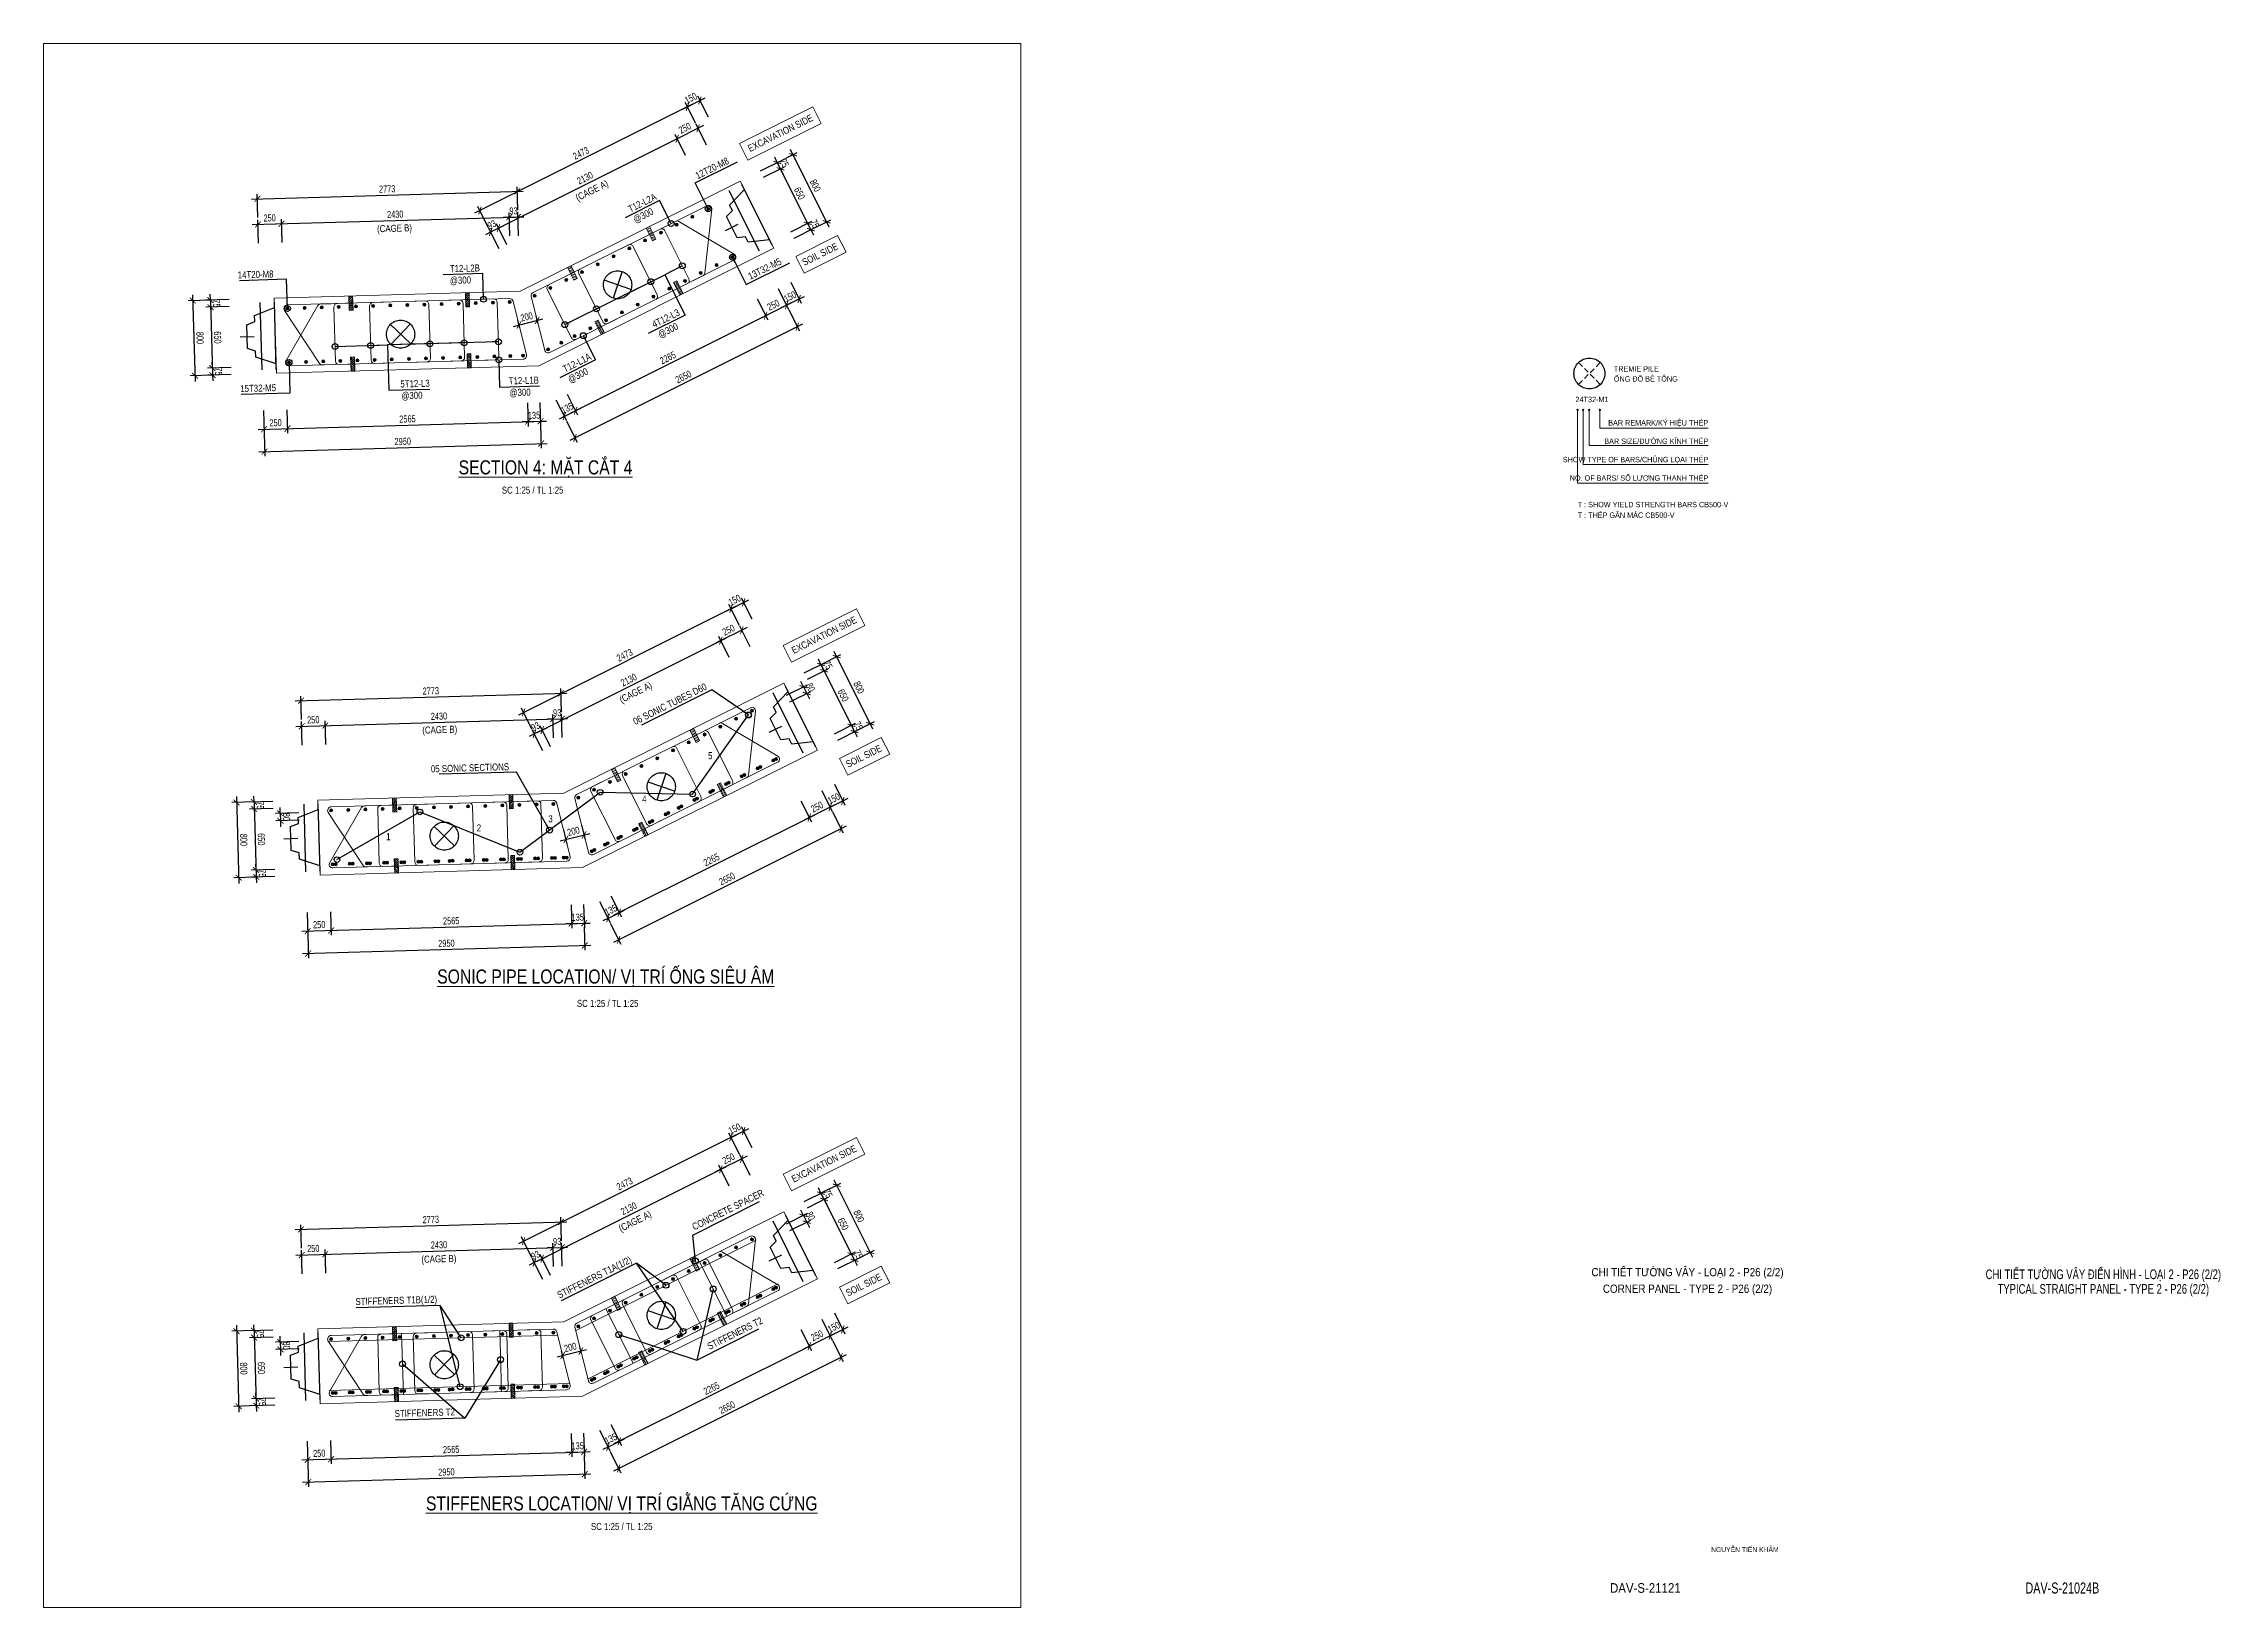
# Paper-space layout 'DAV-S-21121' of a CAD drawing. Header units: millimetres. Extents: x 201 to 990, y 17 to 584.
# The model-space entities are those that its viewports show. They can reach past a viewport. Long polylines and large blocks are cut down to what shows.
import ezdxf
from ezdxf.enums import TextEntityAlignment as Align

# ---------------------------------------------------------------- set-up
doc = ezdxf.new("R2010")
doc.units = ezdxf.units.MM
doc.header["$LTSCALE"] = 1200
doc.header["$PDMODE"] = 35
doc.linetypes.add('CENTER', pattern=[2, 1.25, -0.25, 0.25, -0.25])
doc.linetypes.add('HIDDEN', pattern=[0.375, 0.25, -0.125])
for name, color, linetype in [('0-TITLE', 1, 'Continuous'), ('CDC -TEXT KHUNG', 7, 'Continuous'), ('CDC.04.HIDDEN', 8, 'HIDDEN'), ('CDC_06.TEXT', 2, 'Continuous'), ('MCSA', 5, 'HIDDEN'), ('MIE', 5, 'HIDDEN')]:
    doc.layers.add(name, color=color, linetype=linetype)
for name, color, linetype, lineweight in [('5', 5, 'Continuous', 13), ('BOUND', 3, 'Continuous', 20), ('CWS', 8, 'HIDDEN', 9), ('ENOTE', 2, 'Continuous', 15), ('GRID', 74, 'CENTER', 15), ('K-THUOC', 1, 'Continuous', 18), ('LEADER', 8, 'Continuous', 9), ('MCT', 6, 'Continuous', 20), ('PIPE60', 1, 'Continuous', 25), ('Q-Leader-line', 129, 'Continuous', 9), ('Q-Text', 2, 'Continuous', 5), ('T2HI', 4, 'HIDDEN', 13), ('TEXTEN', 3, 'Continuous', 13), ('TEXTMA', 2, 'Continuous', 13), ('TEXTVN', 2, 'Continuous', 20), ('TIE', 4, 'Continuous', 13)]:
    doc.layers.add(name, color=color, linetype=linetype, lineweight=lineweight)
doc.styles.add('Arial', font='arial.ttf', dxfattribs={"height": 480})
doc.styles.add('BIGTEXT', font='arial.ttf', dxfattribs={"width": 0.8})
doc.styles.add('DB_Arial', font='arial.ttf', dxfattribs={"width": 0.8})
doc.styles.add('DIMTEXT', font='romans.shx', dxfattribs={"width": 0.8})
doc.styles.add('KT CDC', font='arial.ttf', dxfattribs={"width": 0.85, "height": 200})
doc.styles.add('SMTEXT', font='arial.ttf', dxfattribs={"width": 0.75})
doc.dimstyles.new('75', dxfattribs={"dimscale": 75, "dimtxt": 1.4, "dimasz": 1, "dimexe": 1, "dimexo": 0, "dimgap": 0.6, "dimtad": 1, "dimdec": 0, "dimdsep": 46, "dimtxsty": 'DIMTEXT', "dimblk": 'ARCHTICK', "dimcen": 100, "dimdle": 0.2, "dimclrd": 75, "dimclre": 8, "dimclrt": 7, "dimadec": 1, "dimazin": 0, "dimtfac": 1, "dimtdec": 0, "dimtix": 1, "dimtmove": 2, "dimatfit": 3, "dimldrblk": 'ORIGIN', "dimfxl": 7, "dimfxlon": 1, "dimtolj": 1, "dimtzin": 0, "dimarcsym": 1})
doc.dimstyles.new('BSV25', dxfattribs={"dimtxt": 300, "dimasz": 250, "dimexe": 200, "dimexo": 0, "dimgap": 108, "dimtad": 1, "dimdec": 0, "dimlfac": 0.25, "dimdsep": 46, "dimtxsty": 'SMTEXT', "dimblk": 'ARCHTICK', "dimcen": 100, "dimdle": 250, "dimclrd": 256, "dimclre": 256, "dimclrt": 2, "dimadec": 0, "dimazin": 0, "dimtfac": 1, "dimtdec": 0, "dimtix": 1, "dimtmove": 2, "dimatfit": 3, "dimfxl": 800, "dimfxlon": 1, "dimtolj": 1, "dimtzin": 0, "dimarcsym": 0})

psp = doc.layouts.new('DAV-S-21121')

# ---------------------------------------------------------------- texts
at = {"layer": 'CDC_06.TEXT', "color": 4, "style": 'BIGTEXT', "width": 0.7}
for s, p in [('CHI TIẾT TƯỜNG VÂY ĐIỂN HÌNH - LOẠI 2 - P26 (2/2)', (947.93, 137.87)), ('TYPICAL STRAIGHT PANEL - TYPE 2 - P26 (2/2)', (947.93, 132.14))]:
    psp.add_text(s, height=3.5, dxfattribs=at).set_placement(p, align=Align.MIDDLE)
at = {"layer": 'CDC_06.TEXT', "color": 2, "linetype": 'ByBlock', "style": 'SMTEXT', "width": 0.7}
psp.add_text('DAV-S-21024B', height=4, dxfattribs=at).set_placement((933.07, 24.19), align=Align.MIDDLE)

msp = doc.modelspace()

# ---------------------------------------------------------------- texts
at = {"layer": 'TEXTEN', "style": 'DB_Arial', "width": 0.8}
for s, rotation, p in [('T12-L2A', 26.565011, (3621316.4, -2893.3)), ('T12-L2B', 1.649306, (3613755.6, -5971.8)), ('4T12-L3', 26.565011, (3622305.1, -7825.9)), ('@300', 26.565011, (3622243.3, -8415.8)), ('T12-L1A', 26.565011, (3618529.6, -9711.8)), ('5T12-L3', 1.649306, (3611610.7, -10887.9)), ('@300', 1.649306, (3611306.2, -11396.9)), ('T12-L1B', 1.649306, (3616269, -10753.8))]:
    msp.add_text(s, height=300, rotation=rotation, dxfattribs=at).set_placement(p, align=Align.RIGHT)
for rotation, p in [(26.565011, (3620381.9, -3919.6)), (1.649306, (3612475.7, -6508.8)), (26.565011, (3617595.1, -10738.1)), (1.649306, (3615018.7, -11290))]:
    msp.add_text('@300', height=300, rotation=rotation, dxfattribs=at).set_placement(p)
at = {"layer": 'TEXTMA', "style": 'DB_Arial', "width": 0.8}
for s, rotation, p in [('12T20-M8', 26.565011, (3623037, -2045.8)), ('13T32-M5', 26.565011, (3625283.5, -6334.9)), ('14T20-M8', 1.649306, (3603422.9, -6274.6)), ('15T32-M5', 1.649306, (3603530, -11120.6))]:
    msp.add_text(s, height=300, rotation=rotation, dxfattribs=at).set_placement(p)
at = {"layer": 'TEXTVN', "style": 'DB_Arial', "width": 0.8}
for s, rotation, p in [('EXCAVATION SIDE', 26.565011, (3625274.8, -889.2)), ('(CAGE A)', 26.565011, (3617925.3, -2989.2, 0)), ('(CAGE B)', 1.649306, (3609367.3, -4304, 0)), ('EXCAVATION SIDE', 26.565011, (3627138.2, -22286.2)), ('(CAGE A)', 26.565011, (3619791.3, -24383.6, 0)), ('(CAGE B)', 1.649306, (3611295.8, -25678.7, 0)), ('EXCAVATION SIDE', 26.565011, (3627138.2, -44823.4)), ('(CAGE A)', 26.565011, (3619763.5, -46929.7, 0)), ('(CAGE B)', 1.649306, (3611259.5, -48238.2, 0))]:
    msp.add_text(s, height=300, rotation=rotation, dxfattribs=at).set_placement(p)
for p in [(3629058.8, -5008.4), (3630922.2, -26405.4), (3630922.2, -48942.6)]:
    msp.add_text('SOIL SIDE', height=300, rotation=26.565011, dxfattribs=at).set_placement(p, align=Align.RIGHT)
at = {"layer": 'TEXTVN', "lineweight": 20, "style": 'DB_Arial', "width": 0.8}
msp.add_text('%%USECTION 4: MẶT CẮT 4', height=600, dxfattribs=at).set_placement((3620254.6, -14626.7), align=Align.RIGHT)
for p in [(3614684.6, -15445.7), (3617885.9, -37327.2)]:
    msp.add_text('SC 1:25 / TL 1:25', height=300, dxfattribs=at).set_placement(p)
for s, rotation, p in [('06 SONIC TUBES D60', 26.565011, (3623461.9, -23775.4, 0)), ('05 SONIC SECTIONS', 1.649306, (3614997.8, -27235))]:
    msp.add_text(s, height=300, rotation=rotation, dxfattribs=at).set_placement(p, align=Align.RIGHT)
at = {"layer": 'TEXTVN', "style": 'DB_Arial', "width": 0.8}
for s, p in [('5', (3623577.2, -26766.6)), ('4', (3620761.2, -28620)), ('2', (3613707.8, -29846.9)), ('3', (3616761.8, -29459.1)), ('1', (3609845.5, -30219.9))]:
    msp.add_text(s, height=300, rotation=360, dxfattribs=at).set_placement(p, align=Align.CENTER)
at = {"layer": 'TEXTVN', "lineweight": 20, "style": 'DB_Arial', "width": 0.8}
for s, height, p in [('%%USONIC PIPE LOCATION/ VỊ TRÍ ỐNG SIÊU ÂM', 600, (3619118.4, -36331.3)), ('%%USTIFFENERS LOCATION/ VỊ TRÍ GIẰNG TĂNG CỨNG', 600, (3619798.8, -58793.9)), ('SC 1:25 / TL 1:25', 300, (3619798.8, -59628.5))]:
    msp.add_text(s, height=height, dxfattribs=at).set_placement(p, align=Align.CENTER)
for s, rotation, p in [(' CONCRETE SPACER', 26.565011, (3622812.3, -46898.9, 0)), ('STIFFENERS T1A(1/2)', 26.565011, (3617143.1, -49765.2)), ('STIFFENERS T1B(1/2)', 1.649306, (3608444.4, -50040.4)), ('STIFFENERS T2', 26.565011, (3623544.4, -51954.1)), ('STIFFENERS T2', 1.649306, (3610117.1, -54814.8))]:
    msp.add_text(s, height=300, rotation=rotation, dxfattribs=at).set_placement(p)

# ---------------------------------------------------------------- blocks, each defined once
blk = doc.blocks.new('_ArchTick')
at = {"color": 0, "linetype": 'ByBlock', "const_width": 0.15}
blk.add_lwpolyline([(-0.5, -0.5), (0.5, 0.5)], dxfattribs=at)
blk = doc.blocks.new('_Origin')
at = {"color": 0, "linetype": 'ByBlock', "lineweight": -2}
blk.add_line((0, 0), (-1, 0), dxfattribs=at)
blk.add_circle((0, 0), 0.5, dxfattribs=at)
blk = doc.blocks.new('*U1928')
at = {"layer": 'CDC -TEXT KHUNG', "color": 6, "width": 0.85}
for tag, height, style, p in [('TEN_BV_V', 3, 'SMTEXT', (-50.06, 121.5)), ('TEN_BV_E', 3, 'Arial', (-50.06, 115.5)), ('SH_BV', 3.5, 'Arial', (-65.35, 7.06))]:
    blk.add_attdef(tag, text='', height=height, dxfattribs=dict(at, style=style)).set_placement(p, align=Align.MIDDLE_CENTER)
blk = doc.blocks.new('cws800')
at = {"layer": 'CDC.04.HIDDEN'}
for p, q in [((-600, 1440), (-600, -1440)), ((0, 1440), (0, -1440))]:
    blk.add_line(p, q, dxfattribs=at)
for points in [[(0, 1200), (-860, 888), (-860, 627), (-1200, 507), (-1200, -507), (-860, -627), (-860, -888), (0, -1200)], [(-1500, 0), (-900, 0)]]:
    blk.add_lwpolyline(points, dxfattribs=at)
blk = doc.blocks.new('mct1')
at = {"lineweight": 9}
h = blk.add_hatch(color=256, dxfattribs=at)
h.dxf.hatch_style = 1
h.paths.add_polyline_path([(-16, 0, 1), (16, 0, 1)])
blk.add_circle((0, 0), 16, dxfattribs=at)
blk = doc.blocks.new('*D976')
at = {"layer": 'Defpoints', "color": 0, "transparency": 16777216}
for p in [(3628968, -22394), (3626717, -23520), (3628148, -26382)]:
    blk.add_point(p, dxfattribs=at)
at = {"layer": 'K-THUOC', "lineweight": -2, "transparency": 16777216}
for p, q in [((3630511, -25480), (3628856, -22170)), ((3628252, -22752), (3629147, -22304)), ((3629684, -25614), (3630578, -25167))]:
    blk.add_line(p, q, dxfattribs=at)
at = {"layer": 'K-THUOC', "lineweight": -2, "transparency": 16777216, "xscale": 250, "yscale": 250, "zscale": 250}
for p, rotation in [((3628968, -22394), 116.5650109816836), ((3630399, -25256), 296.5650109816837)]:
    blk.add_blockref('_ArchTick', p, dxfattribs=dict(at, rotation=rotation))
at = {"layer": 'K-THUOC', "color": 2, "transparency": 16777216, "insert": (3629917, -23708), "char_height": 300, "attachment_point": 5, "rotation": 296.56501, "style": 'SMTEXT'}
blk.add_mtext('\\A1;800', dxfattribs=at)
blk = doc.blocks.new('*D977')
at = {"layer": 'Defpoints', "color": 0, "transparency": 16777216}
for p in [(3629594, -25323), (3628014, -26113), (3628148, -26382)]:
    blk.add_point(p, dxfattribs=at)
at = {"layer": 'K-THUOC', "lineweight": -2, "transparency": 16777216}
for p, q in [((3628879, -25681), (3629773, -25234)), ((3629013, -25949), (3629907, -25502)), ((3629594, -25323), (3629482, -25100)), ((3629728, -25591), (3629594, -25323)), ((3629728, -25591), (3629840, -25815))]:
    blk.add_line(p, q, dxfattribs=at)
at = {"layer": 'K-THUOC', "lineweight": -2, "transparency": 16777216, "xscale": 250, "yscale": 250, "zscale": 250}
for p, rotation in [((3629594, -25323), 296.5650109816837), ((3629728, -25591), 116.5650109816836)]:
    blk.add_blockref('_ArchTick', p, dxfattribs=dict(at, rotation=rotation))
at = {"layer": 'K-THUOC', "color": 2, "transparency": 16777216, "insert": (3629894, -25341), "char_height": 300, "attachment_point": 5, "rotation": 296.56501, "style": 'SMTEXT'}
blk.add_mtext('\\A1;75', dxfattribs=at)
blk = doc.blocks.new('*D978')
at = {"layer": 'Defpoints', "color": 0, "transparency": 16777216}
for p in [(3628431, -22998), (3626851, -23788), (3628014, -26113)]:
    blk.add_point(p, dxfattribs=at)
at = {"layer": 'K-THUOC', "lineweight": -2, "transparency": 16777216}
for p, q in [((3627716, -23355), (3628610, -22908)), ((3629706, -25547), (3628320, -22774)), ((3628879, -25681), (3629773, -25234))]:
    blk.add_line(p, q, dxfattribs=at)
at = {"layer": 'K-THUOC', "lineweight": -2, "transparency": 16777216, "xscale": 250, "yscale": 250, "zscale": 250}
for p, rotation in [((3628431, -22998), 116.5650109816836), ((3629594, -25323), 296.5650109816837)]:
    blk.add_blockref('_ArchTick', p, dxfattribs=dict(at, rotation=rotation))
at = {"layer": 'K-THUOC', "color": 2, "transparency": 16777216, "insert": (3629246, -24044), "char_height": 300, "attachment_point": 5, "rotation": 296.56501, "style": 'SMTEXT'}
blk.add_mtext('\\A1;650', dxfattribs=at)
blk = doc.blocks.new('*D979')
at = {"layer": 'Defpoints', "color": 0, "transparency": 16777216}
for p in [(3628297, -22729), (3626717, -23520), (3626851, -23788)]:
    blk.add_point(p, dxfattribs=at)
at = {"layer": 'K-THUOC', "lineweight": -2, "transparency": 16777216}
for p, q in [((3627582, -23087), (3628476, -22640)), ((3627716, -23355), (3628610, -22908)), ((3628297, -22729), (3628185, -22506)), ((3628431, -22998), (3628297, -22729)), ((3628431, -22998), (3628543, -23221))]:
    blk.add_line(p, q, dxfattribs=at)
at = {"layer": 'K-THUOC', "lineweight": -2, "transparency": 16777216, "xscale": 250, "yscale": 250, "zscale": 250}
for p, rotation in [((3628297, -22729), 296.5650109816837), ((3628431, -22998), 116.5650109816836)]:
    blk.add_blockref('_ArchTick', p, dxfattribs=dict(at, rotation=rotation))
at = {"layer": 'K-THUOC', "color": 2, "transparency": 16777216, "insert": (3628597, -22747), "char_height": 300, "attachment_point": 5, "rotation": 296.56501, "style": 'SMTEXT'}
blk.add_mtext('\\A1;75', dxfattribs=at)
blk = doc.blocks.new('tremie')
at = {"layer": 'MIE', "color": 74, "ltscale": 1000}
for p, q in [((424, -424), (-424, 424)), ((424, 424), (-424, -424))]:
    blk.add_line(p, q, dxfattribs=at)
at = {"layer": 'MIE', "ltscale": 500}
blk.add_circle((0, 0), 600, dxfattribs=at)
blk = doc.blocks.new('*D980')
at = {"layer": 'Defpoints', "color": 0, "transparency": 16777216}
for p in [(3627690, -23965), (3626375, -24265), (3626519, -24551)]:
    blk.add_point(p, dxfattribs=at)
at = {"layer": 'K-THUOC', "lineweight": -2, "transparency": 16777216}
for p, q in [((3626831, -24037), (3627726, -23590)), ((3626974, -24323), (3627869, -23876)), ((3627547, -23679), (3627435, -23456)), ((3627547, -23679), (3627690, -23965)), ((3627690, -23965), (3627802, -24189))]:
    blk.add_line(p, q, dxfattribs=at)
at = {"layer": 'K-THUOC', "lineweight": -2, "transparency": 16777216, "xscale": 250, "yscale": 250, "zscale": 250}
for p, rotation in [((3627547, -23679), 296.5650109816837), ((3627690, -23965), 116.5650109816836)]:
    blk.add_blockref('_ArchTick', p, dxfattribs=dict(at, rotation=rotation))
at = {"layer": 'K-THUOC', "color": 2, "transparency": 16777216, "insert": (3627852, -23705), "char_height": 300, "attachment_point": 5, "rotation": 296.56501, "style": 'SMTEXT'}
blk.add_mtext('\\A1;80', dxfattribs=at)
blk = doc.blocks.new('*D981')
at = {"layer": 'Defpoints', "color": 0, "transparency": 16777216}
for p in [(3626896, -25219), (3618130, -31390), (3619669, -34468)]:
    blk.add_point(p, dxfattribs=at)
at = {"layer": 'K-THUOC', "lineweight": -2, "transparency": 16777216}
for p, q in [((3629373, -29616), (3619445, -34580)), ((3628792, -29012), (3629239, -29906)), ((3619311, -33752), (3619758, -34647))]:
    blk.add_line(p, q, dxfattribs=at)
at = {"layer": 'K-THUOC', "lineweight": -2, "transparency": 16777216, "xscale": 250, "yscale": 250, "zscale": 250}
for p, rotation in [((3629150, -29728), 26.56501098663777), ((3619669, -34468), 206.5650109866377)]:
    blk.add_blockref('_ArchTick', p, dxfattribs=dict(at, rotation=rotation))
at = {"layer": 'K-THUOC', "color": 2, "transparency": 16777216, "insert": (3624293, -31864), "char_height": 300, "attachment_point": 5, "rotation": 26.56501, "style": 'SMTEXT'}
blk.add_mtext('\\A1;2650', dxfattribs=at)
blk = doc.blocks.new('*D982')
at = {"layer": 'Defpoints', "color": 0, "transparency": 16777216}
for p in [(3606843, -28514), (3603460, -31813), (3606935, -31713)]:
    blk.add_point(p, dxfattribs=at)
at = {"layer": 'K-THUOC', "lineweight": -2, "transparency": 16777216}
for p, q in [((3604168, -28591), (3603168, -28620)), ((3603361, -28364), (3603467, -32063)), ((3604260, -31790), (3603260, -31819))]:
    blk.add_line(p, q, dxfattribs=at)
at = {"layer": 'K-THUOC', "lineweight": -2, "transparency": 16777216, "xscale": 250, "yscale": 250, "zscale": 250}
for p, rotation in [((3603368, -28614), 91.64930605139213), ((3603460, -31813), 271.6493060513921)]:
    blk.add_blockref('_ArchTick', p, dxfattribs=dict(at, rotation=rotation))
at = {"layer": 'K-THUOC', "color": 2, "transparency": 16777216, "insert": (3603675, -30206), "char_height": 300, "attachment_point": 5, "rotation": 271.64931, "style": 'SMTEXT'}
blk.add_mtext('\\A1;800', dxfattribs=at)
blk = doc.blocks.new('*D983')
at = {"layer": 'Defpoints', "color": 0, "transparency": 16777216}
for p in [(3606843, -28514), (3604126, -28893), (3606851, -28814)]:
    blk.add_point(p, dxfattribs=at)
at = {"layer": 'K-THUOC', "lineweight": -2, "transparency": 16777216}
for p, q in [((3604917, -28570), (3603918, -28598)), ((3604118, -28593), (3604110, -28343)), ((3604118, -28593), (3604126, -28893)), ((3604926, -28869), (3603926, -28898)), ((3604126, -28893), (3604133, -29142))]:
    blk.add_line(p, q, dxfattribs=at)
at = {"layer": 'K-THUOC', "lineweight": -2, "transparency": 16777216, "xscale": 250, "yscale": 250, "zscale": 250}
for p, rotation in [((3604118, -28593), 271.6493060513921), ((3604126, -28893), 91.64930605139213)]:
    blk.add_blockref('_ArchTick', p, dxfattribs=dict(at, rotation=rotation))
at = {"layer": 'K-THUOC', "color": 2, "transparency": 16777216, "insert": (3604382, -28735), "char_height": 300, "attachment_point": 5, "rotation": 271.64931, "style": 'SMTEXT'}
blk.add_mtext('\\A1;75', dxfattribs=at)
blk = doc.blocks.new('*D984')
at = {"layer": 'Defpoints', "color": 0, "transparency": 16777216}
for p in [(3606851, -28814), (3604201, -31491), (3606926, -31413)]:
    blk.add_point(p, dxfattribs=at)
at = {"layer": 'K-THUOC', "lineweight": -2, "transparency": 16777216}
for p, q in [((3604119, -28643), (3604208, -31741)), ((3604926, -28869), (3603926, -28898)), ((3605001, -31468), (3604001, -31497))]:
    blk.add_line(p, q, dxfattribs=at)
at = {"layer": 'K-THUOC', "lineweight": -2, "transparency": 16777216, "xscale": 250, "yscale": 250, "zscale": 250}
for p, rotation in [((3604126, -28893), 91.64930605139213), ((3604201, -31491), 271.6493060513921)]:
    blk.add_blockref('_ArchTick', p, dxfattribs=dict(at, rotation=rotation))
at = {"layer": 'K-THUOC', "color": 2, "transparency": 16777216, "insert": (3604425, -30184), "char_height": 300, "attachment_point": 5, "rotation": 271.64931, "style": 'SMTEXT'}
blk.add_mtext('\\A1;650', dxfattribs=at)
blk = doc.blocks.new('*D985')
at = {"layer": 'Defpoints', "color": 0, "transparency": 16777216}
for p in [(3606926, -31413), (3604210, -31791), (3606935, -31713)]:
    blk.add_point(p, dxfattribs=at)
at = {"layer": 'K-THUOC', "lineweight": -2, "transparency": 16777216}
for p, q in [((3605001, -31468), (3604001, -31497)), ((3604201, -31491), (3604194, -31242)), ((3604201, -31491), (3604210, -31791)), ((3605009, -31768), (3604010, -31797)), ((3604210, -31791), (3604217, -32041))]:
    blk.add_line(p, q, dxfattribs=at)
at = {"layer": 'K-THUOC', "lineweight": -2, "transparency": 16777216, "xscale": 250, "yscale": 250, "zscale": 250}
for p, rotation in [((3604201, -31491), 271.6493060513921), ((3604210, -31791), 91.64930605139213)]:
    blk.add_blockref('_ArchTick', p, dxfattribs=dict(at, rotation=rotation))
at = {"layer": 'K-THUOC', "color": 2, "transparency": 16777216, "insert": (3604466, -31634), "char_height": 300, "attachment_point": 5, "rotation": 271.64931, "style": 'SMTEXT'}
blk.add_mtext('\\A1;75', dxfattribs=at)
blk = doc.blocks.new('*D986')
at = {"layer": 'Defpoints', "color": 0, "transparency": 16777216}
for p in [(3605242, -29395), (3606477, -29039), (3606486, -29359)]:
    blk.add_point(p, dxfattribs=at)
at = {"layer": 'K-THUOC', "lineweight": -2, "transparency": 16777216}
for p, q in [((3606033, -29052), (3605033, -29080)), ((3606042, -29372), (3605042, -29400)), ((3605233, -29075), (3605226, -28825)), ((3605233, -29075), (3605242, -29395)), ((3605242, -29395), (3605249, -29644))]:
    blk.add_line(p, q, dxfattribs=at)
at = {"layer": 'K-THUOC', "lineweight": -2, "transparency": 16777216, "xscale": 250, "yscale": 250, "zscale": 250}
for p, rotation in [((3605233, -29075), 271.6493060513921), ((3605242, -29395), 91.64930605139213)]:
    blk.add_blockref('_ArchTick', p, dxfattribs=dict(at, rotation=rotation))
at = {"layer": 'K-THUOC', "color": 2, "transparency": 16777216, "insert": (3605499, -29227), "char_height": 300, "attachment_point": 5, "rotation": 271.64931, "style": 'SMTEXT'}
blk.add_mtext('\\A1;80', dxfattribs=at)
blk = doc.blocks.new('*D987')
at = {"layer": 'Defpoints', "color": 0, "transparency": 16777216}
for p in [(3627056, -25540), (3627593, -25271), (3629229, -28544)]:
    blk.add_point(p, dxfattribs=at)
at = {"layer": 'K-THUOC', "lineweight": -2, "transparency": 16777216}
for p, q in [((3628871, -27828), (3629318, -28722)), ((3628334, -28096), (3628781, -28991)), ((3628692, -28812), (3629229, -28544)), ((3629229, -28544), (3629452, -28432)), ((3628692, -28812), (3628468, -28924))]:
    blk.add_line(p, q, dxfattribs=at)
at = {"layer": 'K-THUOC', "lineweight": -2, "transparency": 16777216, "xscale": 250, "yscale": 250, "zscale": 250}
for p, rotation in [((3628692, -28812), 26.56501098663777), ((3629229, -28544), 206.5650109866377)]:
    blk.add_blockref('_ArchTick', p, dxfattribs=dict(at, rotation=rotation))
at = {"layer": 'K-THUOC', "color": 2, "transparency": 16777216, "insert": (3628844, -28444), "char_height": 300, "attachment_point": 5, "rotation": 26.56501, "style": 'SMTEXT'}
blk.add_mtext('\\A1;150', dxfattribs=at)
blk = doc.blocks.new('*D988')
at = {"layer": 'Defpoints', "color": 0, "transparency": 16777216}
for p in [(3627611, -26650), (3626717, -27097), (3627798, -29259)]:
    blk.add_point(p, dxfattribs=at)
at = {"layer": 'K-THUOC', "lineweight": -2, "transparency": 16777216}
for p, q in [((3627440, -28544), (3627887, -29438)), ((3628916, -28700), (3627574, -29371)), ((3628334, -28096), (3628781, -28991))]:
    blk.add_line(p, q, dxfattribs=at)
at = {"layer": 'K-THUOC', "lineweight": -2, "transparency": 16777216, "xscale": 250, "yscale": 250, "zscale": 250}
for p, rotation in [((3628692, -28812), 26.56501098663777), ((3627798, -29259), 206.5650109866377)]:
    blk.add_blockref('_ArchTick', p, dxfattribs=dict(at, rotation=rotation))
at = {"layer": 'K-THUOC', "color": 2, "transparency": 16777216, "insert": (3628128, -28802), "char_height": 300, "attachment_point": 5, "rotation": 26.56501, "style": 'SMTEXT'}
blk.add_mtext('\\A1;250', dxfattribs=at)
blk = doc.blocks.new('*D989')
at = {"layer": 'Defpoints', "color": 0, "transparency": 16777216}
for p in [(3626717, -27097), (3618612, -31150), (3619693, -33312)]:
    blk.add_point(p, dxfattribs=at)
at = {"layer": 'K-THUOC', "lineweight": -2, "transparency": 16777216}
for p, q in [((3627440, -28544), (3627887, -29438)), ((3628021, -29147), (3619469, -33423)), ((3619335, -32596), (3619782, -33490))]:
    blk.add_line(p, q, dxfattribs=at)
at = {"layer": 'K-THUOC', "lineweight": -2, "transparency": 16777216, "xscale": 250, "yscale": 250, "zscale": 250}
for p, rotation in [((3627798, -29259), 26.56501098663777), ((3619693, -33312), 206.5650109866377)]:
    blk.add_blockref('_ArchTick', p, dxfattribs=dict(at, rotation=rotation))
at = {"layer": 'K-THUOC', "color": 2, "transparency": 16777216, "insert": (3623628, -31052), "char_height": 300, "attachment_point": 5, "rotation": 26.56501, "style": 'SMTEXT'}
blk.add_mtext('\\A1;2265', dxfattribs=at)
blk = doc.blocks.new('*D990')
at = {"layer": 'Defpoints', "color": 0, "transparency": 16777216}
for p in [(3618130, -31390), (3618612, -31150), (3619693, -33312)]:
    blk.add_point(p, dxfattribs=at)
at = {"layer": 'K-THUOC', "lineweight": -2, "transparency": 16777216}
for p, q in [((3618853, -32837), (3619301, -33731)), ((3619211, -33552), (3619693, -33312)), ((3619335, -32596), (3619782, -33490)), ((3619693, -33312), (3619916, -33200)), ((3619211, -33552), (3618987, -33664))]:
    blk.add_line(p, q, dxfattribs=at)
at = {"layer": 'K-THUOC', "lineweight": -2, "transparency": 16777216, "xscale": 250, "yscale": 250, "zscale": 250}
for p, rotation in [((3619211, -33552), 26.56501098663777), ((3619693, -33312), 206.5650109866377)]:
    blk.add_blockref('_ArchTick', p, dxfattribs=dict(at, rotation=rotation))
at = {"layer": 'K-THUOC', "color": 2, "transparency": 16777216, "insert": (3619335, -33198), "char_height": 300, "attachment_point": 5, "rotation": 26.56501, "style": 'SMTEXT'}
blk.add_mtext('\\A1;135', dxfattribs=at)
blk = doc.blocks.new('*D991')
at = {"layer": 'Defpoints', "color": 0, "transparency": 16777216}
for p in [(3626180, -23788), (3615613, -24776), (3617331, -28212)]:
    blk.add_point(p, dxfattribs=at)
at = {"layer": 'K-THUOC', "lineweight": -2, "transparency": 16777216}
for p, q in [((3624686, -20240), (3615390, -24888)), ((3624820, -21068), (3624373, -20173)), ((3615971, -25492), (3615524, -24597))]:
    blk.add_line(p, q, dxfattribs=at)
at = {"layer": 'K-THUOC', "lineweight": -2, "transparency": 16777216, "xscale": 250, "yscale": 250, "zscale": 250}
for p, rotation in [((3624462, -20352), 26.56501098663777), ((3615613, -24776), 206.5650109866377)]:
    blk.add_blockref('_ArchTick', p, dxfattribs=dict(at, rotation=rotation))
at = {"layer": 'K-THUOC', "color": 2, "transparency": 16777216, "insert": (3619921, -22330), "char_height": 300, "attachment_point": 5, "rotation": 26.56501, "style": 'SMTEXT'}
blk.add_mtext('\\A1;2473', dxfattribs=at)
blk = doc.blocks.new('*D992')
at = {"layer": 'Defpoints', "color": 0, "transparency": 16777216}
for p in [(3624999, -20084), (3626180, -23788), (3626717, -23520)]:
    blk.add_point(p, dxfattribs=at)
at = {"layer": 'K-THUOC', "lineweight": -2, "transparency": 16777216}
for p, q in [((3624462, -20352), (3624238, -20464)), ((3624820, -21068), (3624373, -20173)), ((3624462, -20352), (3624999, -20084)), ((3625357, -20799), (3624909, -19905)), ((3624999, -20084), (3625222, -19972))]:
    blk.add_line(p, q, dxfattribs=at)
at = {"layer": 'K-THUOC', "lineweight": -2, "transparency": 16777216, "xscale": 250, "yscale": 250, "zscale": 250}
for p, rotation in [((3624462, -20352), 26.56501098663777), ((3624999, -20084), 206.5650109866377)]:
    blk.add_blockref('_ArchTick', p, dxfattribs=dict(at, rotation=rotation))
at = {"layer": 'K-THUOC', "color": 2, "transparency": 16777216, "insert": (3624614, -19984), "char_height": 300, "attachment_point": 5, "rotation": 26.56501, "style": 'SMTEXT'}
blk.add_mtext('\\A1;150', dxfattribs=at)
blk = doc.blocks.new('*D993')
at = {"layer": 'Defpoints', "color": 0, "transparency": 16777216}
for p in [(3624025, -21715), (3626180, -23788), (3625286, -24235)]:
    blk.add_point(p, dxfattribs=at)
at = {"layer": 'K-THUOC', "lineweight": -2, "transparency": 16777216}
for p, q in [((3625144, -21156), (3623802, -21827)), ((3625278, -21983), (3624830, -21089)), ((3624383, -22430), (3623936, -21536))]:
    blk.add_line(p, q, dxfattribs=at)
at = {"layer": 'K-THUOC', "lineweight": -2, "transparency": 16777216, "xscale": 250, "yscale": 250, "zscale": 250}
for p, rotation in [((3624920, -21268), 26.56501098663777), ((3624025, -21715), 206.5650109866377)]:
    blk.add_blockref('_ArchTick', p, dxfattribs=dict(at, rotation=rotation))
at = {"layer": 'K-THUOC', "color": 2, "transparency": 16777216, "insert": (3624356, -21258), "char_height": 300, "attachment_point": 5, "rotation": 26.56501, "style": 'SMTEXT'}
blk.add_mtext('\\A1;250', dxfattribs=at)
blk = doc.blocks.new('*D994')
at = {"layer": 'Defpoints', "color": 0, "transparency": 16777216}
for p in [(3625286, -24235), (3616406, -25525), (3617815, -28343)]:
    blk.add_point(p, dxfattribs=at)
at = {"layer": 'K-THUOC', "lineweight": -2, "transparency": 16777216}
for p, q in [((3624249, -21603), (3616182, -25637)), ((3624383, -22430), (3623936, -21536)), ((3616764, -26240), (3616316, -25346))]:
    blk.add_line(p, q, dxfattribs=at)
at = {"layer": 'K-THUOC', "lineweight": -2, "transparency": 16777216, "xscale": 250, "yscale": 250, "zscale": 250}
for p, rotation in [((3624025, -21715), 26.56501098663777), ((3616406, -25525), 206.5650109866377)]:
    blk.add_blockref('_ArchTick', p, dxfattribs=dict(at, rotation=rotation))
at = {"layer": 'K-THUOC', "color": 2, "transparency": 16777216, "insert": (3620099, -23386), "char_height": 300, "attachment_point": 5, "rotation": 26.56501, "style": 'SMTEXT'}
blk.add_mtext('\\A1;2130', dxfattribs=at)
blk = doc.blocks.new('*D995')
at = {"layer": 'Defpoints', "color": 0, "transparency": 16777216}
for p in [(3616071, -25692), (3617331, -28212), (3617815, -28343)]:
    blk.add_point(p, dxfattribs=at)
at = {"layer": 'K-THUOC', "lineweight": -2, "transparency": 16777216}
for p, q in [((3616071, -25692), (3615848, -25804)), ((3616429, -26408), (3615982, -25513)), ((3616406, -25525), (3616071, -25692)), ((3616764, -26240), (3616316, -25346)), ((3616406, -25525), (3616629, -25413))]:
    blk.add_line(p, q, dxfattribs=at)
at = {"layer": 'K-THUOC', "lineweight": -2, "transparency": 16777216, "xscale": 250, "yscale": 250, "zscale": 250}
for p, rotation in [((3616071, -25692), 26.56501098663774), ((3616406, -25525), 206.5650109866377)]:
    blk.add_blockref('_ArchTick', p, dxfattribs=dict(at, rotation=rotation))
at = {"layer": 'K-THUOC', "color": 2, "transparency": 16777216, "insert": (3616122, -25375), "char_height": 300, "attachment_point": 5, "rotation": 26.56501, "style": 'SMTEXT'}
blk.add_mtext('\\A1;93', dxfattribs=at)
blk = doc.blocks.new('*D996')
at = {"layer": 'Defpoints', "color": 0, "transparency": 16777216}
for p in [(3617209, -23957), (3606248, -28691), (3617331, -28212)]:
    blk.add_point(p, dxfattribs=at)
at = {"layer": 'K-THUOC', "lineweight": -2, "transparency": 16777216}
for p, q in [((3605871, -24284), (3617459, -23950)), ((3606143, -25076), (3606115, -24076)), ((3617232, -24757), (3617203, -23757))]:
    blk.add_line(p, q, dxfattribs=at)
at = {"layer": 'K-THUOC', "lineweight": -2, "transparency": 16777216, "xscale": 250, "yscale": 250, "zscale": 250}
for p, rotation in [((3606120, -24276), 181.6493060376521), ((3617209, -23957), 1.649306037652134)]:
    blk.add_blockref('_ArchTick', p, dxfattribs=dict(at, rotation=rotation))
at = {"layer": 'K-THUOC', "color": 2, "transparency": 16777216, "insert": (3611657, -23856), "char_height": 300, "attachment_point": 5, "rotation": 1.64931, "style": 'SMTEXT'}
blk.add_mtext('\\A1;2773', dxfattribs=at)
blk = doc.blocks.new('*D997')
at = {"layer": 'Defpoints', "color": 0, "transparency": 16777216}
for p in [(3618130, -31390), (3606330, -31570), (3618226, -34710)]:
    blk.add_point(p, dxfattribs=at)
at = {"layer": 'K-THUOC', "lineweight": -2, "transparency": 16777216}
for p, q in [((3606408, -34250), (3606436, -35249)), ((3618203, -33910), (3618231, -34910)), ((3606181, -35056), (3618476, -34702))]:
    blk.add_line(p, q, dxfattribs=at)
at = {"layer": 'K-THUOC', "lineweight": -2, "transparency": 16777216, "xscale": 250, "yscale": 250, "zscale": 250}
for p, rotation in [((3606431, -35049), 181.6493060376521), ((3618226, -34710), 1.649306037652134)]:
    blk.add_blockref('_ArchTick', p, dxfattribs=dict(at, rotation=rotation))
at = {"layer": 'K-THUOC', "color": 2, "transparency": 16777216, "insert": (3612321, -34618), "char_height": 300, "attachment_point": 5, "rotation": 1.64931, "style": 'SMTEXT'}
blk.add_mtext('\\A1;2950', dxfattribs=at)
blk = doc.blocks.new('*D998')
at = {"layer": 'Defpoints', "color": 0, "transparency": 16777216}
for p in [(3606313, -30969), (3607313, -30941), (3607403, -34069)]:
    blk.add_point(p, dxfattribs=at)
at = {"layer": 'K-THUOC', "lineweight": -2, "transparency": 16777216}
for p, q in [((3606380, -33298), (3606409, -34298)), ((3607380, -33269), (3607409, -34269)), ((3606153, -34105), (3607653, -34062))]:
    blk.add_line(p, q, dxfattribs=at)
at = {"layer": 'K-THUOC', "lineweight": -2, "transparency": 16777216, "xscale": 250, "yscale": 250, "zscale": 250}
for p, rotation in [((3606403, -34098), 181.6493060376521), ((3607403, -34069), 1.649306037652134)]:
    blk.add_blockref('_ArchTick', p, dxfattribs=dict(at, rotation=rotation))
at = {"layer": 'K-THUOC', "color": 2, "transparency": 16777216, "insert": (3606895, -33822), "char_height": 300, "attachment_point": 5, "rotation": 1.64931, "style": 'SMTEXT'}
blk.add_mtext('\\A1;250', dxfattribs=at)
blk = doc.blocks.new('*D999')
at = {"layer": 'Defpoints', "color": 0, "transparency": 16777216}
for p in [(3607313, -30941), (3617581, -31041), (3617660, -33774)]:
    blk.add_point(p, dxfattribs=at)
at = {"layer": 'K-THUOC', "lineweight": -2, "transparency": 16777216}
for p, q in [((3607380, -33269), (3607409, -34269)), ((3617637, -32974), (3617665, -33974)), ((3607153, -34076), (3617909, -33766))]:
    blk.add_line(p, q, dxfattribs=at)
at = {"layer": 'K-THUOC', "lineweight": -2, "transparency": 16777216, "xscale": 250, "yscale": 250, "zscale": 250}
for p, rotation in [((3607403, -34069), 181.6493060376521), ((3617660, -33774), 1.649306037652134)]:
    blk.add_blockref('_ArchTick', p, dxfattribs=dict(at, rotation=rotation))
at = {"layer": 'K-THUOC', "color": 2, "transparency": 16777216, "insert": (3612524, -33660), "char_height": 300, "attachment_point": 5, "rotation": 1.64931, "style": 'SMTEXT'}
blk.add_mtext('\\A1;2565', dxfattribs=at)
blk = doc.blocks.new('*D1000')
at = {"layer": 'Defpoints', "color": 0, "transparency": 16777216}
for p in [(3617581, -31041), (3618130, -31390), (3618198, -33758)]:
    blk.add_point(p, dxfattribs=at)
at = {"layer": 'K-THUOC', "lineweight": -2, "transparency": 16777216}
for p, q in [((3617637, -32974), (3617665, -33974)), ((3618175, -32958), (3618204, -33958)), ((3617660, -33774), (3617410, -33781)), ((3617660, -33774), (3618198, -33758)), ((3618198, -33758), (3618448, -33751))]:
    blk.add_line(p, q, dxfattribs=at)
at = {"layer": 'K-THUOC', "lineweight": -2, "transparency": 16777216, "xscale": 250, "yscale": 250, "zscale": 250}
for p, rotation in [((3617660, -33774), 1.649306037652112), ((3618198, -33758), 181.6493060376521)]:
    blk.add_blockref('_ArchTick', p, dxfattribs=dict(at, rotation=rotation))
at = {"layer": 'K-THUOC', "color": 2, "transparency": 16777216, "insert": (3617921, -33505), "char_height": 300, "attachment_point": 5, "rotation": 1.64931, "style": 'SMTEXT'}
blk.add_mtext('\\A1;135', dxfattribs=at)
blk = doc.blocks.new('*D1001')
at = {"layer": 'Defpoints', "color": 0, "transparency": 16777216}
for p in [(3607151, -25337), (3606386, -33498), (3607386, -33469)]:
    blk.add_point(p, dxfattribs=at)
at = {"layer": 'K-THUOC', "lineweight": -2, "transparency": 16777216}
for p, q in [((3605902, -25373), (3607401, -25330)), ((3606175, -26166), (3606146, -25166)), ((3607174, -26137), (3607146, -25137))]:
    blk.add_line(p, q, dxfattribs=at)
at = {"layer": 'K-THUOC', "lineweight": -2, "transparency": 16777216, "xscale": 250, "yscale": 250, "zscale": 250}
for p, rotation in [((3606152, -25366), 181.6493060376521), ((3607151, -25337), 1.649306037652134)]:
    blk.add_blockref('_ArchTick', p, dxfattribs=dict(at, rotation=rotation))
at = {"layer": 'K-THUOC', "color": 2, "transparency": 16777216, "insert": (3606644, -25091), "char_height": 300, "attachment_point": 5, "rotation": 1.64931, "style": 'SMTEXT'}
blk.add_mtext('\\A1;250', dxfattribs=at)
blk = doc.blocks.new('*D1002')
at = {"layer": 'Defpoints', "color": 0, "transparency": 16777216}
for p in [(3616867, -25057), (3607173, -26092), (3616968, -28556)]:
    blk.add_point(p, dxfattribs=at)
at = {"layer": 'K-THUOC', "lineweight": -2, "transparency": 16777216}
for p, q in [((3606901, -25344), (3617117, -25050)), ((3616891, -25857), (3616862, -24858)), ((3607173, -26092), (3607146, -25137))]:
    blk.add_line(p, q, dxfattribs=at)
at = {"layer": 'K-THUOC', "lineweight": -2, "transparency": 16777216, "xscale": 250, "yscale": 250, "zscale": 250}
for p, rotation in [((3616867, -25057), 1.649306037652134), ((3607151, -25337), 181.6493060376521)]:
    blk.add_blockref('_ArchTick', p, dxfattribs=dict(at, rotation=rotation))
at = {"layer": 'K-THUOC', "color": 2, "transparency": 16777216, "insert": (3612002, -24936), "char_height": 300, "attachment_point": 5, "rotation": 1.64931, "style": 'SMTEXT'}
blk.add_mtext('\\A1;2430', dxfattribs=at)
blk = doc.blocks.new('*D1003')
at = {"layer": 'Defpoints', "color": 0, "transparency": 16777216}
for p in [(3617240, -25047), (3616968, -28556), (3617331, -28212)]:
    blk.add_point(p, dxfattribs=at)
at = {"layer": 'K-THUOC', "lineweight": -2, "transparency": 16777216}
for p, q in [((3616867, -25057), (3616618, -25065)), ((3616891, -25857), (3616862, -24858)), ((3616867, -25057), (3617240, -25047)), ((3617263, -25846), (3617234, -24847)), ((3617240, -25047), (3617490, -25039))]:
    blk.add_line(p, q, dxfattribs=at)
at = {"layer": 'K-THUOC', "lineweight": -2, "transparency": 16777216, "xscale": 250, "yscale": 250, "zscale": 250}
for p, rotation in [((3616867, -25057), 1.649306037652112), ((3617240, -25047), 181.6493060376521)]:
    blk.add_blockref('_ArchTick', p, dxfattribs=dict(at, rotation=rotation))
at = {"layer": 'K-THUOC', "color": 2, "transparency": 16777216, "insert": (3617046, -24791), "char_height": 300, "attachment_point": 5, "rotation": 1.64931, "style": 'SMTEXT'}
blk.add_mtext('\\A1;93', dxfattribs=at)
blk = doc.blocks.new('*D1004')
at = {"layer": 'Defpoints', "color": 0, "transparency": 16777216}
for p in [(3618089, -29586), (3617313, -29781), (3618192, -29994)]:
    blk.add_point(p, dxfattribs=at)
at = {"layer": 'K-THUOC', "lineweight": -2, "transparency": 16777216}
for p, q in [((3618089, -29586), (3618240, -30188)), ((3617173, -30250), (3618434, -29933)), ((3617313, -29781), (3617464, -30383))]:
    blk.add_line(p, q, dxfattribs=at)
at = {"layer": 'K-THUOC', "lineweight": -2, "transparency": 16777216, "xscale": 250, "yscale": 250, "zscale": 250}
for p, rotation in [((3617416, -30189), 194.1071585183152), ((3618192, -29994), 14.10715851831525)]:
    blk.add_blockref('_ArchTick', p, dxfattribs=dict(at, rotation=rotation))
at = {"layer": 'K-THUOC', "color": 2, "transparency": 16777216, "insert": (3617740, -29838), "char_height": 300, "attachment_point": 5, "rotation": 14.10716, "style": 'SMTEXT'}
blk.add_mtext('\\A1;200', dxfattribs=at)
blk = doc.blocks.new('*D1005')
at = {"layer": 'Defpoints', "color": 0, "transparency": 16777216}
for p in [(3628968, -44931), (3626717, -46057), (3628148, -48919)]:
    blk.add_point(p, dxfattribs=at)
at = {"layer": 'K-THUOC', "lineweight": -2, "transparency": 16777216}
for p, q in [((3628252, -45289), (3629147, -44842)), ((3630511, -48017), (3628856, -44707)), ((3629684, -48151), (3630578, -47704))]:
    blk.add_line(p, q, dxfattribs=at)
at = {"layer": 'K-THUOC', "lineweight": -2, "transparency": 16777216, "xscale": 250, "yscale": 250, "zscale": 250}
for p, rotation in [((3628968, -44931), 116.5650109816836), ((3630399, -47793), 296.5650109816837)]:
    blk.add_blockref('_ArchTick', p, dxfattribs=dict(at, rotation=rotation))
at = {"layer": 'K-THUOC', "color": 2, "transparency": 16777216, "insert": (3629917, -46245), "char_height": 300, "attachment_point": 5, "rotation": 296.56501, "style": 'SMTEXT'}
blk.add_mtext('\\A1;800', dxfattribs=at)
blk = doc.blocks.new('*D1006')
at = {"layer": 'Defpoints', "color": 0, "transparency": 16777216}
for p in [(3629594, -47860), (3628014, -48651), (3628148, -48919)]:
    blk.add_point(p, dxfattribs=at)
at = {"layer": 'K-THUOC', "lineweight": -2, "transparency": 16777216}
for p, q in [((3628879, -48218), (3629773, -47771)), ((3629013, -48486), (3629907, -48039)), ((3629594, -47860), (3629482, -47637)), ((3629728, -48129), (3629594, -47860)), ((3629728, -48129), (3629840, -48352))]:
    blk.add_line(p, q, dxfattribs=at)
at = {"layer": 'K-THUOC', "lineweight": -2, "transparency": 16777216, "xscale": 250, "yscale": 250, "zscale": 250}
for p, rotation in [((3629594, -47860), 296.5650109816837), ((3629728, -48129), 116.5650109816836)]:
    blk.add_blockref('_ArchTick', p, dxfattribs=dict(at, rotation=rotation))
at = {"layer": 'K-THUOC', "color": 2, "transparency": 16777216, "insert": (3629894, -47878), "char_height": 300, "attachment_point": 5, "rotation": 296.56501, "style": 'SMTEXT'}
blk.add_mtext('\\A1;75', dxfattribs=at)
blk = doc.blocks.new('*D1007')
at = {"layer": 'Defpoints', "color": 0, "transparency": 16777216}
for p in [(3626851, -46325), (3628431, -45535), (3628014, -48651)]:
    blk.add_point(p, dxfattribs=at)
at = {"layer": 'K-THUOC', "lineweight": -2, "transparency": 16777216}
for p, q in [((3627716, -45893), (3628610, -45445)), ((3629706, -48084), (3628320, -45311)), ((3628879, -48218), (3629773, -47771))]:
    blk.add_line(p, q, dxfattribs=at)
at = {"layer": 'K-THUOC', "lineweight": -2, "transparency": 16777216, "xscale": 250, "yscale": 250, "zscale": 250}
for p, rotation in [((3628431, -45535), 116.5650109816836), ((3629594, -47860), 296.5650109816837)]:
    blk.add_blockref('_ArchTick', p, dxfattribs=dict(at, rotation=rotation))
at = {"layer": 'K-THUOC', "color": 2, "transparency": 16777216, "insert": (3629246, -46581), "char_height": 300, "attachment_point": 5, "rotation": 296.56501, "style": 'SMTEXT'}
blk.add_mtext('\\A1;650', dxfattribs=at)
blk = doc.blocks.new('*D1008')
at = {"layer": 'Defpoints', "color": 0, "transparency": 16777216}
for p in [(3628297, -45267), (3626717, -46057), (3626851, -46325)]:
    blk.add_point(p, dxfattribs=at)
at = {"layer": 'K-THUOC', "lineweight": -2, "transparency": 16777216}
for p, q in [((3627582, -45624), (3628476, -45177)), ((3627716, -45893), (3628610, -45445)), ((3628297, -45267), (3628185, -45043)), ((3628431, -45535), (3628297, -45267)), ((3628431, -45535), (3628543, -45758))]:
    blk.add_line(p, q, dxfattribs=at)
at = {"layer": 'K-THUOC', "lineweight": -2, "transparency": 16777216, "xscale": 250, "yscale": 250, "zscale": 250}
for p, rotation in [((3628297, -45267), 296.5650109816837), ((3628431, -45535), 116.5650109816836)]:
    blk.add_blockref('_ArchTick', p, dxfattribs=dict(at, rotation=rotation))
at = {"layer": 'K-THUOC', "color": 2, "transparency": 16777216, "insert": (3628597, -45284), "char_height": 300, "attachment_point": 5, "rotation": 296.56501, "style": 'SMTEXT'}
blk.add_mtext('\\A1;75', dxfattribs=at)
blk = doc.blocks.new('*D1009')
at = {"layer": 'Defpoints', "color": 0, "transparency": 16777216}
for p in [(3626375, -46802), (3626519, -47088), (3627690, -46503)]:
    blk.add_point(p, dxfattribs=at)
at = {"layer": 'K-THUOC', "lineweight": -2, "transparency": 16777216}
for p, q in [((3626831, -46574), (3627726, -46127)), ((3626974, -46860), (3627869, -46413)), ((3627547, -46216), (3627435, -45993)), ((3627547, -46216), (3627690, -46503)), ((3627690, -46503), (3627802, -46726))]:
    blk.add_line(p, q, dxfattribs=at)
at = {"layer": 'K-THUOC', "lineweight": -2, "transparency": 16777216, "xscale": 250, "yscale": 250, "zscale": 250}
for p, rotation in [((3627547, -46216), 296.5650109816837), ((3627690, -46503), 116.5650109816836)]:
    blk.add_blockref('_ArchTick', p, dxfattribs=dict(at, rotation=rotation))
at = {"layer": 'K-THUOC', "color": 2, "transparency": 16777216, "insert": (3627852, -46243), "char_height": 300, "attachment_point": 5, "rotation": 296.56501, "style": 'SMTEXT'}
blk.add_mtext('\\A1;80', dxfattribs=at)
blk = doc.blocks.new('*D1010')
at = {"layer": 'Defpoints', "color": 0, "transparency": 16777216}
for p in [(3626896, -47756), (3618130, -53928), (3619669, -57005)]:
    blk.add_point(p, dxfattribs=at)
at = {"layer": 'K-THUOC', "lineweight": -2, "transparency": 16777216}
for p, q in [((3628792, -51549), (3629239, -52444)), ((3629373, -52153), (3619445, -57117)), ((3619311, -56290), (3619758, -57184))]:
    blk.add_line(p, q, dxfattribs=at)
at = {"layer": 'K-THUOC', "lineweight": -2, "transparency": 16777216, "xscale": 250, "yscale": 250, "zscale": 250}
for p, rotation in [((3629150, -52265), 26.56501098663777), ((3619669, -57005), 206.5650109866377)]:
    blk.add_blockref('_ArchTick', p, dxfattribs=dict(at, rotation=rotation))
at = {"layer": 'K-THUOC', "color": 2, "transparency": 16777216, "insert": (3624293, -54401), "char_height": 300, "attachment_point": 5, "rotation": 26.56501, "style": 'SMTEXT'}
blk.add_mtext('\\A1;2650', dxfattribs=at)
blk = doc.blocks.new('*D1011')
at = {"layer": 'Defpoints', "color": 0, "transparency": 16777216}
for p in [(3606843, -51051), (3603460, -54350), (3606935, -54250)]:
    blk.add_point(p, dxfattribs=at)
at = {"layer": 'K-THUOC', "lineweight": -2, "transparency": 16777216}
for p, q in [((3603361, -50902), (3603467, -54600)), ((3604168, -51128), (3603168, -51157)), ((3604260, -54327), (3603260, -54356))]:
    blk.add_line(p, q, dxfattribs=at)
at = {"layer": 'K-THUOC', "lineweight": -2, "transparency": 16777216, "xscale": 250, "yscale": 250, "zscale": 250}
for p, rotation in [((3603368, -51151), 91.64930605139213), ((3603460, -54350), 271.6493060513921)]:
    blk.add_blockref('_ArchTick', p, dxfattribs=dict(at, rotation=rotation))
at = {"layer": 'K-THUOC', "color": 2, "transparency": 16777216, "insert": (3603675, -52743), "char_height": 300, "attachment_point": 5, "rotation": 271.64931, "style": 'SMTEXT'}
blk.add_mtext('\\A1;800', dxfattribs=at)
blk = doc.blocks.new('*D1012')
at = {"layer": 'Defpoints', "color": 0, "transparency": 16777216}
for p in [(3606843, -51051), (3604126, -51430), (3606851, -51351)]:
    blk.add_point(p, dxfattribs=at)
at = {"layer": 'K-THUOC', "lineweight": -2, "transparency": 16777216}
for p, q in [((3604118, -51130), (3604110, -50880)), ((3604917, -51107), (3603918, -51136)), ((3604926, -51407), (3603926, -51436)), ((3604118, -51130), (3604126, -51430)), ((3604126, -51430), (3604133, -51680))]:
    blk.add_line(p, q, dxfattribs=at)
at = {"layer": 'K-THUOC', "lineweight": -2, "transparency": 16777216, "xscale": 250, "yscale": 250, "zscale": 250}
for p, rotation in [((3604118, -51130), 271.6493060513921), ((3604126, -51430), 91.64930605139213)]:
    blk.add_blockref('_ArchTick', p, dxfattribs=dict(at, rotation=rotation))
at = {"layer": 'K-THUOC', "color": 2, "transparency": 16777216, "insert": (3604382, -51272), "char_height": 300, "attachment_point": 5, "rotation": 271.64931, "style": 'SMTEXT'}
blk.add_mtext('\\A1;75', dxfattribs=at)
blk = doc.blocks.new('*D1013')
at = {"layer": 'Defpoints', "color": 0, "transparency": 16777216}
for p in [(3606851, -51351), (3604201, -54029), (3606926, -53950)]:
    blk.add_point(p, dxfattribs=at)
at = {"layer": 'K-THUOC', "lineweight": -2, "transparency": 16777216}
for p, q in [((3604926, -51407), (3603926, -51436)), ((3604119, -51180), (3604208, -54279)), ((3605001, -54006), (3604001, -54034))]:
    blk.add_line(p, q, dxfattribs=at)
at = {"layer": 'K-THUOC', "lineweight": -2, "transparency": 16777216, "xscale": 250, "yscale": 250, "zscale": 250}
for p, rotation in [((3604126, -51430), 91.64930605139213), ((3604201, -54029), 271.6493060513921)]:
    blk.add_blockref('_ArchTick', p, dxfattribs=dict(at, rotation=rotation))
at = {"layer": 'K-THUOC', "color": 2, "transparency": 16777216, "insert": (3604425, -52722), "char_height": 300, "attachment_point": 5, "rotation": 271.64931, "style": 'SMTEXT'}
blk.add_mtext('\\A1;650', dxfattribs=at)
blk = doc.blocks.new('*D1014')
at = {"layer": 'Defpoints', "color": 0, "transparency": 16777216}
for p in [(3604210, -54329), (3606926, -53950), (3606935, -54250)]:
    blk.add_point(p, dxfattribs=at)
at = {"layer": 'K-THUOC', "lineweight": -2, "transparency": 16777216}
for p, q in [((3604201, -54029), (3604194, -53779)), ((3605001, -54006), (3604001, -54034)), ((3605009, -54306), (3604010, -54334)), ((3604201, -54029), (3604210, -54329)), ((3604210, -54329), (3604217, -54578))]:
    blk.add_line(p, q, dxfattribs=at)
at = {"layer": 'K-THUOC', "lineweight": -2, "transparency": 16777216, "xscale": 250, "yscale": 250, "zscale": 250}
for p, rotation in [((3604201, -54029), 271.6493060513921), ((3604210, -54329), 91.64930605139213)]:
    blk.add_blockref('_ArchTick', p, dxfattribs=dict(at, rotation=rotation))
at = {"layer": 'K-THUOC', "color": 2, "transparency": 16777216, "insert": (3604466, -54171), "char_height": 300, "attachment_point": 5, "rotation": 271.64931, "style": 'SMTEXT'}
blk.add_mtext('\\A1;75', dxfattribs=at)
blk = doc.blocks.new('*D1015')
at = {"layer": 'Defpoints', "color": 0, "transparency": 16777216}
for p in [(3605242, -51932), (3606477, -51576), (3606486, -51896)]:
    blk.add_point(p, dxfattribs=at)
at = {"layer": 'K-THUOC', "lineweight": -2, "transparency": 16777216}
for p, q in [((3606033, -51589), (3605033, -51618)), ((3606042, -51909), (3605042, -51938)), ((3605233, -51612), (3605226, -51362)), ((3605233, -51612), (3605242, -51932)), ((3605242, -51932), (3605249, -52182))]:
    blk.add_line(p, q, dxfattribs=at)
at = {"layer": 'K-THUOC', "lineweight": -2, "transparency": 16777216, "xscale": 250, "yscale": 250, "zscale": 250}
for p, rotation in [((3605233, -51612), 271.6493060513921), ((3605242, -51932), 91.64930605139213)]:
    blk.add_blockref('_ArchTick', p, dxfattribs=dict(at, rotation=rotation))
at = {"layer": 'K-THUOC', "color": 2, "transparency": 16777216, "insert": (3605499, -51764), "char_height": 300, "attachment_point": 5, "rotation": 271.64931, "style": 'SMTEXT'}
blk.add_mtext('\\A1;80', dxfattribs=at)
blk = doc.blocks.new('*D1016')
at = {"layer": 'Defpoints', "color": 0, "transparency": 16777216}
for p in [(3627056, -48077), (3627593, -47809), (3629229, -51081)]:
    blk.add_point(p, dxfattribs=at)
at = {"layer": 'K-THUOC', "lineweight": -2, "transparency": 16777216}
for p, q in [((3628334, -50634), (3628781, -51528)), ((3628871, -50365), (3629318, -51260)), ((3629229, -51081), (3629452, -50969)), ((3628692, -51349), (3628468, -51461)), ((3628692, -51349), (3629229, -51081))]:
    blk.add_line(p, q, dxfattribs=at)
at = {"layer": 'K-THUOC', "lineweight": -2, "transparency": 16777216, "xscale": 250, "yscale": 250, "zscale": 250}
for p, rotation in [((3629229, -51081), 206.5650109866377), ((3628692, -51349), 26.56501098663777)]:
    blk.add_blockref('_ArchTick', p, dxfattribs=dict(at, rotation=rotation))
at = {"layer": 'K-THUOC', "color": 2, "transparency": 16777216, "insert": (3628844, -50981), "char_height": 300, "attachment_point": 5, "rotation": 26.56501, "style": 'SMTEXT'}
blk.add_mtext('\\A1;150', dxfattribs=at)
blk = doc.blocks.new('*D1017')
at = {"layer": 'Defpoints', "color": 0, "transparency": 16777216}
for p in [(3627611, -49187), (3626717, -49634), (3627798, -51796)]:
    blk.add_point(p, dxfattribs=at)
at = {"layer": 'K-THUOC', "lineweight": -2, "transparency": 16777216}
for p, q in [((3628334, -50634), (3628781, -51528)), ((3627440, -51081), (3627887, -51975)), ((3628916, -51237), (3627574, -51908))]:
    blk.add_line(p, q, dxfattribs=at)
at = {"layer": 'K-THUOC', "lineweight": -2, "transparency": 16777216, "xscale": 250, "yscale": 250, "zscale": 250}
for p, rotation in [((3627798, -51796), 206.5650109866377), ((3628692, -51349), 26.56501098663777)]:
    blk.add_blockref('_ArchTick', p, dxfattribs=dict(at, rotation=rotation))
at = {"layer": 'K-THUOC', "color": 2, "transparency": 16777216, "insert": (3628128, -51339), "char_height": 300, "attachment_point": 5, "rotation": 26.56501, "style": 'SMTEXT'}
blk.add_mtext('\\A1;250', dxfattribs=at)
blk = doc.blocks.new('*D1018')
at = {"layer": 'Defpoints', "color": 0, "transparency": 16777216}
for p in [(3626717, -49634), (3618612, -53687), (3619693, -55849)]:
    blk.add_point(p, dxfattribs=at)
at = {"layer": 'K-THUOC', "lineweight": -2, "transparency": 16777216}
for p, q in [((3628021, -51685), (3619469, -55961)), ((3627440, -51081), (3627887, -51975)), ((3619335, -55133), (3619782, -56028))]:
    blk.add_line(p, q, dxfattribs=at)
at = {"layer": 'K-THUOC', "lineweight": -2, "transparency": 16777216, "xscale": 250, "yscale": 250, "zscale": 250}
for p, rotation in [((3627798, -51796), 26.56501098663777), ((3619693, -55849), 206.5650109866377)]:
    blk.add_blockref('_ArchTick', p, dxfattribs=dict(at, rotation=rotation))
at = {"layer": 'K-THUOC', "color": 2, "transparency": 16777216, "insert": (3623628, -53589), "char_height": 300, "attachment_point": 5, "rotation": 26.56501, "style": 'SMTEXT'}
blk.add_mtext('\\A1;2265', dxfattribs=at)
blk = doc.blocks.new('*D1019')
at = {"layer": 'Defpoints', "color": 0, "transparency": 16777216}
for p in [(3618612, -53687), (3618130, -53928), (3619693, -55849)]:
    blk.add_point(p, dxfattribs=at)
at = {"layer": 'K-THUOC', "lineweight": -2, "transparency": 16777216}
for p, q in [((3618853, -55374), (3619301, -56268)), ((3619335, -55133), (3619782, -56028)), ((3619211, -56090), (3618987, -56201)), ((3619211, -56090), (3619693, -55849)), ((3619693, -55849), (3619916, -55737))]:
    blk.add_line(p, q, dxfattribs=at)
at = {"layer": 'K-THUOC', "lineweight": -2, "transparency": 16777216, "xscale": 250, "yscale": 250, "zscale": 250}
for p, rotation in [((3619693, -55849), 206.5650109866377), ((3619211, -56090), 26.56501098663777)]:
    blk.add_blockref('_ArchTick', p, dxfattribs=dict(at, rotation=rotation))
at = {"layer": 'K-THUOC', "color": 2, "transparency": 16777216, "insert": (3619335, -55736), "char_height": 300, "attachment_point": 5, "rotation": 26.56501, "style": 'SMTEXT'}
blk.add_mtext('\\A1;135', dxfattribs=at)
blk = doc.blocks.new('*D1020')
at = {"layer": 'Defpoints', "color": 0, "transparency": 16777216}
for p in [(3626180, -46325), (3615613, -47314), (3617331, -50749)]:
    blk.add_point(p, dxfattribs=at)
at = {"layer": 'K-THUOC', "lineweight": -2, "transparency": 16777216}
for p, q in [((3624820, -43605), (3624373, -42710)), ((3624686, -42777), (3615390, -47425)), ((3615971, -48029), (3615524, -47135))]:
    blk.add_line(p, q, dxfattribs=at)
at = {"layer": 'K-THUOC', "lineweight": -2, "transparency": 16777216, "xscale": 250, "yscale": 250, "zscale": 250}
for p, rotation in [((3624462, -42889), 26.56501098663777), ((3615613, -47314), 206.5650109866377)]:
    blk.add_blockref('_ArchTick', p, dxfattribs=dict(at, rotation=rotation))
at = {"layer": 'K-THUOC', "color": 2, "transparency": 16777216, "insert": (3619921, -44868), "char_height": 300, "attachment_point": 5, "rotation": 26.56501, "style": 'SMTEXT'}
blk.add_mtext('\\A1;2473', dxfattribs=at)
blk = doc.blocks.new('*D1021')
at = {"layer": 'Defpoints', "color": 0, "transparency": 16777216}
for p in [(3624999, -42621), (3626180, -46325), (3626717, -46057)]:
    blk.add_point(p, dxfattribs=at)
at = {"layer": 'K-THUOC', "lineweight": -2, "transparency": 16777216}
for p, q in [((3624820, -43605), (3624373, -42710)), ((3624462, -42889), (3624999, -42621)), ((3625357, -43336), (3624909, -42442)), ((3624999, -42621), (3625222, -42509)), ((3624462, -42889), (3624238, -43001))]:
    blk.add_line(p, q, dxfattribs=at)
at = {"layer": 'K-THUOC', "lineweight": -2, "transparency": 16777216, "xscale": 250, "yscale": 250, "zscale": 250}
for p, rotation in [((3624462, -42889), 26.56501098663777), ((3624999, -42621), 206.5650109866377)]:
    blk.add_blockref('_ArchTick', p, dxfattribs=dict(at, rotation=rotation))
at = {"layer": 'K-THUOC', "color": 2, "transparency": 16777216, "insert": (3624614, -42521), "char_height": 300, "attachment_point": 5, "rotation": 26.56501, "style": 'SMTEXT'}
blk.add_mtext('\\A1;150', dxfattribs=at)
blk = doc.blocks.new('*D1022')
at = {"layer": 'Defpoints', "color": 0, "transparency": 16777216}
for p in [(3624025, -44252), (3626180, -46325), (3625286, -46772)]:
    blk.add_point(p, dxfattribs=at)
at = {"layer": 'K-THUOC', "lineweight": -2, "transparency": 16777216}
for p, q in [((3625278, -44520), (3624830, -43626)), ((3625144, -43693), (3623802, -44364)), ((3624383, -44968), (3623936, -44073))]:
    blk.add_line(p, q, dxfattribs=at)
at = {"layer": 'K-THUOC', "lineweight": -2, "transparency": 16777216, "xscale": 250, "yscale": 250, "zscale": 250}
for p, rotation in [((3624920, -43805), 26.56501098663777), ((3624025, -44252), 206.5650109866377)]:
    blk.add_blockref('_ArchTick', p, dxfattribs=dict(at, rotation=rotation))
at = {"layer": 'K-THUOC', "color": 2, "transparency": 16777216, "insert": (3624356, -43795), "char_height": 300, "attachment_point": 5, "rotation": 26.56501, "style": 'SMTEXT'}
blk.add_mtext('\\A1;250', dxfattribs=at)
blk = doc.blocks.new('*D1023')
at = {"layer": 'Defpoints', "color": 0, "transparency": 16777216}
for p in [(3625286, -46772), (3616406, -48062), (3617815, -50880)]:
    blk.add_point(p, dxfattribs=at)
at = {"layer": 'K-THUOC', "lineweight": -2, "transparency": 16777216}
for p, q in [((3624249, -44140), (3616182, -48174)), ((3624383, -44968), (3623936, -44073)), ((3616764, -48778), (3616316, -47883))]:
    blk.add_line(p, q, dxfattribs=at)
at = {"layer": 'K-THUOC', "lineweight": -2, "transparency": 16777216, "xscale": 250, "yscale": 250, "zscale": 250}
for p, rotation in [((3624025, -44252), 26.56501098663777), ((3616406, -48062), 206.5650109866377)]:
    blk.add_blockref('_ArchTick', p, dxfattribs=dict(at, rotation=rotation))
at = {"layer": 'K-THUOC', "color": 2, "transparency": 16777216, "insert": (3620099, -45923), "char_height": 300, "attachment_point": 5, "rotation": 26.56501, "style": 'SMTEXT'}
blk.add_mtext('\\A1;2130', dxfattribs=at)
blk = doc.blocks.new('*D1024')
at = {"layer": 'Defpoints', "color": 0, "transparency": 16777216}
for p in [(3616071, -48229), (3617331, -50749), (3617815, -50880)]:
    blk.add_point(p, dxfattribs=at)
at = {"layer": 'K-THUOC', "lineweight": -2, "transparency": 16777216}
for p, q in [((3616071, -48229), (3615848, -48341)), ((3616429, -48945), (3615982, -48050)), ((3616406, -48062), (3616071, -48229)), ((3616764, -48778), (3616316, -47883)), ((3616406, -48062), (3616629, -47950))]:
    blk.add_line(p, q, dxfattribs=at)
at = {"layer": 'K-THUOC', "lineweight": -2, "transparency": 16777216, "xscale": 250, "yscale": 250, "zscale": 250}
for p, rotation in [((3616071, -48229), 26.56501098663774), ((3616406, -48062), 206.5650109866377)]:
    blk.add_blockref('_ArchTick', p, dxfattribs=dict(at, rotation=rotation))
at = {"layer": 'K-THUOC', "color": 2, "transparency": 16777216, "insert": (3616122, -47912), "char_height": 300, "attachment_point": 5, "rotation": 26.56501, "style": 'SMTEXT'}
blk.add_mtext('\\A1;93', dxfattribs=at)
blk = doc.blocks.new('*D1025')
at = {"layer": 'Defpoints', "color": 0, "transparency": 16777216}
for p in [(3617209, -46494), (3617331, -50749), (3606248, -51228)]:
    blk.add_point(p, dxfattribs=at)
at = {"layer": 'K-THUOC', "lineweight": -2, "transparency": 16777216}
for p, q in [((3617232, -47294), (3617203, -46294)), ((3605871, -46821), (3617459, -46487)), ((3606143, -47613), (3606115, -46614))]:
    blk.add_line(p, q, dxfattribs=at)
at = {"layer": 'K-THUOC', "lineweight": -2, "transparency": 16777216, "xscale": 250, "yscale": 250, "zscale": 250}
for p, rotation in [((3617209, -46494), 1.649306037652134), ((3606120, -46814), 181.6493060376521)]:
    blk.add_blockref('_ArchTick', p, dxfattribs=dict(at, rotation=rotation))
at = {"layer": 'K-THUOC', "color": 2, "transparency": 16777216, "insert": (3611657, -46393), "char_height": 300, "attachment_point": 5, "rotation": 1.64931, "style": 'SMTEXT'}
blk.add_mtext('\\A1;2773', dxfattribs=at)
blk = doc.blocks.new('*D1026')
at = {"layer": 'Defpoints', "color": 0, "transparency": 16777216}
for p in [(3606330, -54108), (3618130, -53928), (3618226, -57247)]:
    blk.add_point(p, dxfattribs=at)
at = {"layer": 'K-THUOC', "lineweight": -2, "transparency": 16777216}
for p, q in [((3618203, -56447), (3618231, -57447)), ((3606181, -57594), (3618476, -57240)), ((3606408, -56787), (3606436, -57786))]:
    blk.add_line(p, q, dxfattribs=at)
at = {"layer": 'K-THUOC', "lineweight": -2, "transparency": 16777216, "xscale": 250, "yscale": 250, "zscale": 250}
for p, rotation in [((3606431, -57587), 181.6493060376521), ((3618226, -57247), 1.649306037652134)]:
    blk.add_blockref('_ArchTick', p, dxfattribs=dict(at, rotation=rotation))
at = {"layer": 'K-THUOC', "color": 2, "transparency": 16777216, "insert": (3612321, -57156), "char_height": 300, "attachment_point": 5, "rotation": 1.64931, "style": 'SMTEXT'}
blk.add_mtext('\\A1;2950', dxfattribs=at)
blk = doc.blocks.new('*D1027')
at = {"layer": 'Defpoints', "color": 0, "transparency": 16777216}
for p in [(3606313, -53507), (3607313, -53478), (3607403, -56606)]:
    blk.add_point(p, dxfattribs=at)
at = {"layer": 'K-THUOC', "lineweight": -2, "transparency": 16777216}
for p, q in [((3606153, -56642), (3607653, -56599)), ((3606380, -55835), (3606409, -56835)), ((3607380, -55806), (3607409, -56806))]:
    blk.add_line(p, q, dxfattribs=at)
at = {"layer": 'K-THUOC', "lineweight": -2, "transparency": 16777216, "xscale": 250, "yscale": 250, "zscale": 250}
for p, rotation in [((3606403, -56635), 181.6493060376521), ((3607403, -56606), 1.649306037652134)]:
    blk.add_blockref('_ArchTick', p, dxfattribs=dict(at, rotation=rotation))
at = {"layer": 'K-THUOC', "color": 2, "transparency": 16777216, "insert": (3606895, -56359), "char_height": 300, "attachment_point": 5, "rotation": 1.64931, "style": 'SMTEXT'}
blk.add_mtext('\\A1;250', dxfattribs=at)
blk = doc.blocks.new('*D1028')
at = {"layer": 'Defpoints', "color": 0, "transparency": 16777216}
for p in [(3607313, -53478), (3617581, -53578), (3617660, -56311)]:
    blk.add_point(p, dxfattribs=at)
at = {"layer": 'K-THUOC', "lineweight": -2, "transparency": 16777216}
for p, q in [((3617637, -55511), (3617665, -56511)), ((3607153, -56613), (3617909, -56304)), ((3607380, -55806), (3607409, -56806))]:
    blk.add_line(p, q, dxfattribs=at)
at = {"layer": 'K-THUOC', "lineweight": -2, "transparency": 16777216, "xscale": 250, "yscale": 250, "zscale": 250}
for p, rotation in [((3607403, -56606), 181.6493060376521), ((3617660, -56311), 1.649306037652134)]:
    blk.add_blockref('_ArchTick', p, dxfattribs=dict(at, rotation=rotation))
at = {"layer": 'K-THUOC', "color": 2, "transparency": 16777216, "insert": (3612524, -56197), "char_height": 300, "attachment_point": 5, "rotation": 1.64931, "style": 'SMTEXT'}
blk.add_mtext('\\A1;2565', dxfattribs=at)
blk = doc.blocks.new('*D1029')
at = {"layer": 'Defpoints', "color": 0, "transparency": 16777216}
for p in [(3617581, -53578), (3618130, -53928), (3618198, -56295)]:
    blk.add_point(p, dxfattribs=at)
at = {"layer": 'K-THUOC', "lineweight": -2, "transparency": 16777216}
for p, q in [((3617637, -55511), (3617665, -56511)), ((3618175, -55496), (3618204, -56495)), ((3617660, -56311), (3617410, -56318)), ((3617660, -56311), (3618198, -56295)), ((3618198, -56295), (3618448, -56288))]:
    blk.add_line(p, q, dxfattribs=at)
at = {"layer": 'K-THUOC', "lineweight": -2, "transparency": 16777216, "xscale": 250, "yscale": 250, "zscale": 250}
for p, rotation in [((3617660, -56311), 1.649306037652112), ((3618198, -56295), 181.6493060376521)]:
    blk.add_blockref('_ArchTick', p, dxfattribs=dict(at, rotation=rotation))
at = {"layer": 'K-THUOC', "color": 2, "transparency": 16777216, "insert": (3617921, -56042), "char_height": 300, "attachment_point": 5, "rotation": 1.64931, "style": 'SMTEXT'}
blk.add_mtext('\\A1;135', dxfattribs=at)
blk = doc.blocks.new('*D1030')
at = {"layer": 'Defpoints', "color": 0, "transparency": 16777216}
for p in [(3607151, -47874), (3606386, -56035), (3607386, -56006)]:
    blk.add_point(p, dxfattribs=at)
at = {"layer": 'K-THUOC', "lineweight": -2, "transparency": 16777216}
for p, q in [((3605902, -47910), (3607401, -47867)), ((3606175, -48703), (3606146, -47703)), ((3607174, -48674), (3607146, -47674))]:
    blk.add_line(p, q, dxfattribs=at)
at = {"layer": 'K-THUOC', "lineweight": -2, "transparency": 16777216, "xscale": 250, "yscale": 250, "zscale": 250}
for p, rotation in [((3606152, -47903), 181.6493060376521), ((3607151, -47874), 1.649306037652134)]:
    blk.add_blockref('_ArchTick', p, dxfattribs=dict(at, rotation=rotation))
at = {"layer": 'K-THUOC', "color": 2, "transparency": 16777216, "insert": (3606644, -47628), "char_height": 300, "attachment_point": 5, "rotation": 1.64931, "style": 'SMTEXT'}
blk.add_mtext('\\A1;250', dxfattribs=at)
blk = doc.blocks.new('*D1031')
at = {"layer": 'Defpoints', "color": 0, "transparency": 16777216}
for p in [(3616867, -47595), (3607173, -48629), (3616968, -51093)]:
    blk.add_point(p, dxfattribs=at)
at = {"layer": 'K-THUOC', "lineweight": -2, "transparency": 16777216}
for p, q in [((3606901, -47882), (3617117, -47587)), ((3607173, -48629), (3607146, -47674)), ((3616891, -48394), (3616862, -47395))]:
    blk.add_line(p, q, dxfattribs=at)
at = {"layer": 'K-THUOC', "lineweight": -2, "transparency": 16777216, "xscale": 250, "yscale": 250, "zscale": 250}
for p, rotation in [((3607151, -47874), 181.6493060376521), ((3616867, -47595), 1.649306037652134)]:
    blk.add_blockref('_ArchTick', p, dxfattribs=dict(at, rotation=rotation))
at = {"layer": 'K-THUOC', "color": 2, "transparency": 16777216, "insert": (3612002, -47473), "char_height": 300, "attachment_point": 5, "rotation": 1.64931, "style": 'SMTEXT'}
blk.add_mtext('\\A1;2430', dxfattribs=at)
blk = doc.blocks.new('*D1032')
at = {"layer": 'Defpoints', "color": 0, "transparency": 16777216}
for p in [(3617240, -47584), (3617331, -50749), (3616968, -51093)]:
    blk.add_point(p, dxfattribs=at)
at = {"layer": 'K-THUOC', "lineweight": -2, "transparency": 16777216}
for p, q in [((3616867, -47595), (3616618, -47602)), ((3616891, -48394), (3616862, -47395)), ((3616867, -47595), (3617240, -47584)), ((3617263, -48384), (3617234, -47384)), ((3617240, -47584), (3617490, -47577))]:
    blk.add_line(p, q, dxfattribs=at)
at = {"layer": 'K-THUOC', "lineweight": -2, "transparency": 16777216, "xscale": 250, "yscale": 250, "zscale": 250}
for p, rotation in [((3616867, -47595), 1.649306037652112), ((3617240, -47584), 181.6493060376521)]:
    blk.add_blockref('_ArchTick', p, dxfattribs=dict(at, rotation=rotation))
at = {"layer": 'K-THUOC', "color": 2, "transparency": 16777216, "insert": (3617046, -47328), "char_height": 300, "attachment_point": 5, "rotation": 1.64931, "style": 'SMTEXT'}
blk.add_mtext('\\A1;93', dxfattribs=at)
blk = doc.blocks.new('*D1033')
at = {"layer": 'Defpoints', "color": 0, "transparency": 16777216}
for p in [(3617313, -52318), (3618057, -51997), (3618089, -52123)]:
    blk.add_point(p, dxfattribs=at)
at = {"layer": 'K-THUOC', "lineweight": -2, "transparency": 16777216}
for p, q in [((3617039, -52252), (3618300, -51936)), ((3618089, -52123), (3618009, -51803)), ((3617313, -52318), (3617233, -51998))]:
    blk.add_line(p, q, dxfattribs=at)
at = {"layer": 'K-THUOC', "lineweight": -2, "transparency": 16777216, "xscale": 250, "yscale": 250, "zscale": 250}
for p, rotation in [((3618057, -51997), 14.10715851834768), ((3617281, -52192), 194.1071585183477)]:
    blk.add_blockref('_ArchTick', p, dxfattribs=dict(at, rotation=rotation))
at = {"layer": 'K-THUOC', "color": 2, "transparency": 16777216, "insert": (3617606, -51841), "char_height": 300, "attachment_point": 5, "rotation": 14.10716, "style": 'SMTEXT'}
blk.add_mtext('\\A1;200', dxfattribs=at)
blk = doc.blocks.new('sp')
at = {"layer": '5', "lineweight": 20}
h = blk.add_hatch(dxfattribs=at)
h.set_pattern_fill('ANSI31', color=256, scale=500)
h.set_pattern_definition([(45, (0, 0), (-44.194, 44.194), [])])
h.paths.add_polyline_path([(80, 300), (-80, 300), (-80, -300), (80, -300)])
blk.add_lwpolyline([(-80, -300), (80, -300), (80, 300), (-80, 300)], close=True, dxfattribs=at)
blk = doc.blocks.new('*D1179')
at = {"layer": 'Defpoints', "color": 0, "transparency": 16777216}
for p in [(3627105, -997), (3624853, -2123), (3626284, -4985)]:
    blk.add_point(p, dxfattribs=at)
at = {"layer": 'K-THUOC', "lineweight": -2, "transparency": 16777216}
for p, q in [((3626389, -1355), (3627283, -907)), ((3628647, -4083), (3626993, -773)), ((3627820, -4217), (3628715, -3770))]:
    blk.add_line(p, q, dxfattribs=at)
at = {"layer": 'K-THUOC', "lineweight": -2, "transparency": 16777216, "xscale": 250, "yscale": 250, "zscale": 250}
for p, rotation in [((3627105, -997), 116.5650109816836), ((3628536, -3859), 296.5650109816836)]:
    blk.add_blockref('_ArchTick', p, dxfattribs=dict(at, rotation=rotation))
at = {"layer": 'K-THUOC', "color": 2, "transparency": 16777216, "insert": (3628054, -2311), "char_height": 300, "attachment_point": 5, "rotation": 296.56501, "style": 'SMTEXT'}
blk.add_mtext('\\A1;800', dxfattribs=at)
blk = doc.blocks.new('*D1180')
at = {"layer": 'Defpoints', "color": 0, "transparency": 16777216}
for p in [(3627731, -3926), (3626150, -4716), (3626284, -4985)]:
    blk.add_point(p, dxfattribs=at)
at = {"layer": 'K-THUOC', "lineweight": -2, "transparency": 16777216}
for p, q in [((3627731, -3926), (3627619, -3703)), ((3627015, -4284), (3627910, -3837)), ((3627149, -4552), (3628044, -4105)), ((3627865, -4194), (3627731, -3926)), ((3627865, -4194), (3627977, -4418))]:
    blk.add_line(p, q, dxfattribs=at)
at = {"layer": 'K-THUOC', "lineweight": -2, "transparency": 16777216, "xscale": 250, "yscale": 250, "zscale": 250}
for p, rotation in [((3627731, -3926), 296.5650109816836), ((3627865, -4194), 116.5650109816836)]:
    blk.add_blockref('_ArchTick', p, dxfattribs=dict(at, rotation=rotation))
at = {"layer": 'K-THUOC', "color": 2, "transparency": 16777216, "insert": (3628031, -3944), "char_height": 300, "attachment_point": 5, "rotation": 296.56501, "style": 'SMTEXT'}
blk.add_mtext('\\A1;75', dxfattribs=at)
blk = doc.blocks.new('*D1181')
at = {"layer": 'Defpoints', "color": 0, "transparency": 16777216}
for p in [(3626568, -1601), (3624987, -2391), (3626150, -4716)]:
    blk.add_point(p, dxfattribs=at)
at = {"layer": 'K-THUOC', "lineweight": -2, "transparency": 16777216}
for p, q in [((3625852, -1958), (3626747, -1511)), ((3627842, -4150), (3626456, -1377)), ((3627015, -4284), (3627910, -3837))]:
    blk.add_line(p, q, dxfattribs=at)
at = {"layer": 'K-THUOC', "lineweight": -2, "transparency": 16777216, "xscale": 250, "yscale": 250, "zscale": 250}
for p, rotation in [((3626568, -1601), 116.5650109816836), ((3627731, -3926), 296.5650109816836)]:
    blk.add_blockref('_ArchTick', p, dxfattribs=dict(at, rotation=rotation))
at = {"layer": 'K-THUOC', "color": 2, "transparency": 16777216, "insert": (3627383, -2647), "char_height": 300, "attachment_point": 5, "rotation": 296.56501, "style": 'SMTEXT'}
blk.add_mtext('\\A1;650', dxfattribs=at)
blk = doc.blocks.new('*D1182')
at = {"layer": 'Defpoints', "color": 0, "transparency": 16777216}
for p in [(3626434, -1332), (3624853, -2123), (3624987, -2391)]:
    blk.add_point(p, dxfattribs=at)
at = {"layer": 'K-THUOC', "lineweight": -2, "transparency": 16777216}
for p, q in [((3625718, -1690), (3626613, -1243)), ((3625852, -1958), (3626747, -1511)), ((3626434, -1332), (3626322, -1109)), ((3626568, -1601), (3626434, -1332)), ((3626568, -1601), (3626680, -1824))]:
    blk.add_line(p, q, dxfattribs=at)
at = {"layer": 'K-THUOC', "lineweight": -2, "transparency": 16777216, "xscale": 250, "yscale": 250, "zscale": 250}
for p, rotation in [((3626434, -1332), 296.5650109816836), ((3626568, -1601), 116.5650109816836)]:
    blk.add_blockref('_ArchTick', p, dxfattribs=dict(at, rotation=rotation))
at = {"layer": 'K-THUOC', "color": 2, "transparency": 16777216, "insert": (3626734, -1350), "char_height": 300, "attachment_point": 5, "rotation": 296.56501, "style": 'SMTEXT'}
blk.add_mtext('\\A1;75', dxfattribs=at)
blk = doc.blocks.new('*D1183')
at = {"layer": 'Defpoints', "color": 0, "transparency": 16777216}
for p in [(3625032, -3822), (3616267, -9994), (3617805, -13071)]:
    blk.add_point(p, dxfattribs=at)
at = {"layer": 'K-THUOC', "lineweight": -2, "transparency": 16777216}
for p, q in [((3627510, -8219), (3617582, -13183)), ((3626929, -7615), (3627376, -8509)), ((3617448, -12355), (3617895, -13250))]:
    blk.add_line(p, q, dxfattribs=at)
at = {"layer": 'K-THUOC', "lineweight": -2, "transparency": 16777216, "xscale": 250, "yscale": 250, "zscale": 250}
for p, rotation in [((3627286, -8331), 26.56501098663753), ((3617805, -13071), 206.5650109866376)]:
    blk.add_blockref('_ArchTick', p, dxfattribs=dict(at, rotation=rotation))
at = {"layer": 'K-THUOC', "color": 2, "transparency": 16777216, "insert": (3622429, -10467), "char_height": 300, "attachment_point": 5, "rotation": 26.56501, "style": 'SMTEXT'}
blk.add_mtext('\\A1;2650', dxfattribs=at)
blk = doc.blocks.new('*D1184')
at = {"layer": 'Defpoints', "color": 0, "transparency": 16777216}
for p in [(3604979, -7117), (3601597, -10416), (3605071, -10316)]:
    blk.add_point(p, dxfattribs=at)
at = {"layer": 'K-THUOC', "lineweight": -2, "transparency": 16777216}
for p, q in [((3602304, -7194), (3601305, -7223)), ((3601497, -6967), (3601604, -10666)), ((3602396, -10393), (3601397, -10422))]:
    blk.add_line(p, q, dxfattribs=at)
at = {"layer": 'K-THUOC', "lineweight": -2, "transparency": 16777216, "xscale": 250, "yscale": 250, "zscale": 250}
for p, rotation in [((3601504, -7217), 91.64930602470064), ((3601597, -10416), 271.6493060247006)]:
    blk.add_blockref('_ArchTick', p, dxfattribs=dict(at, rotation=rotation))
at = {"layer": 'K-THUOC', "color": 2, "transparency": 16777216, "insert": (3601812, -8809), "char_height": 300, "attachment_point": 5, "rotation": 271.64931, "style": 'SMTEXT'}
blk.add_mtext('\\A1;800', dxfattribs=at)
blk = doc.blocks.new('*D1185')
at = {"layer": 'Defpoints', "color": 0, "transparency": 16777216}
for p in [(3604979, -7117), (3604988, -7417), (3602263, -7496)]:
    blk.add_point(p, dxfattribs=at)
at = {"layer": 'K-THUOC', "lineweight": -2, "transparency": 16777216}
for p, q in [((3603054, -7173), (3602054, -7201)), ((3602254, -7196), (3602247, -6946)), ((3602254, -7196), (3602263, -7496)), ((3603062, -7473), (3602063, -7501)), ((3602263, -7496), (3602270, -7745))]:
    blk.add_line(p, q, dxfattribs=at)
at = {"layer": 'K-THUOC', "lineweight": -2, "transparency": 16777216, "xscale": 250, "yscale": 250, "zscale": 250}
for p, rotation in [((3602254, -7196), 271.6493060247006), ((3602263, -7496), 91.64930602470064)]:
    blk.add_blockref('_ArchTick', p, dxfattribs=dict(at, rotation=rotation))
at = {"layer": 'K-THUOC', "color": 2, "transparency": 16777216, "insert": (3602519, -7338), "char_height": 300, "attachment_point": 5, "rotation": 271.64931, "style": 'SMTEXT'}
blk.add_mtext('\\A1;75', dxfattribs=at)
blk = doc.blocks.new('*D1186')
at = {"layer": 'Defpoints', "color": 0, "transparency": 16777216}
for p in [(3604988, -7417), (3602338, -10094), (3605063, -10016)]:
    blk.add_point(p, dxfattribs=at)
at = {"layer": 'K-THUOC', "lineweight": -2, "transparency": 16777216}
for p, q in [((3602256, -7246), (3602345, -10344)), ((3603062, -7473), (3602063, -7501)), ((3603137, -10071), (3602138, -10100))]:
    blk.add_line(p, q, dxfattribs=at)
at = {"layer": 'K-THUOC', "lineweight": -2, "transparency": 16777216, "xscale": 250, "yscale": 250, "zscale": 250}
for p, rotation in [((3602263, -7496), 91.64930602470064), ((3602338, -10094), 271.6493060247006)]:
    blk.add_blockref('_ArchTick', p, dxfattribs=dict(at, rotation=rotation))
at = {"layer": 'K-THUOC', "color": 2, "transparency": 16777216, "insert": (3602561, -8787), "char_height": 300, "attachment_point": 5, "rotation": 271.64931, "style": 'SMTEXT'}
blk.add_mtext('\\A1;650', dxfattribs=at)
blk = doc.blocks.new('*D1187')
at = {"layer": 'Defpoints', "color": 0, "transparency": 16777216}
for p in [(3605063, -10016), (3602346, -10394), (3605071, -10316)]:
    blk.add_point(p, dxfattribs=at)
at = {"layer": 'K-THUOC', "lineweight": -2, "transparency": 16777216}
for p, q in [((3603137, -10071), (3602138, -10100)), ((3602338, -10094), (3602330, -9845)), ((3602338, -10094), (3602346, -10394)), ((3603146, -10371), (3602146, -10400)), ((3602346, -10394), (3602353, -10644))]:
    blk.add_line(p, q, dxfattribs=at)
at = {"layer": 'K-THUOC', "lineweight": -2, "transparency": 16777216, "xscale": 250, "yscale": 250, "zscale": 250}
for p, rotation in [((3602338, -10094), 271.6493060247006), ((3602346, -10394), 91.64930602470064)]:
    blk.add_blockref('_ArchTick', p, dxfattribs=dict(at, rotation=rotation))
at = {"layer": 'K-THUOC', "color": 2, "transparency": 16777216, "insert": (3602602, -10237), "char_height": 300, "attachment_point": 5, "rotation": 271.64931, "style": 'SMTEXT'}
blk.add_mtext('\\A1;75', dxfattribs=at)
blk = doc.blocks.new('*D1188')
at = {"layer": 'Defpoints', "color": 0, "transparency": 16777216}
for p in [(3625192, -4143), (3625729, -3874), (3627365, -7147)]:
    blk.add_point(p, dxfattribs=at)
at = {"layer": 'K-THUOC', "lineweight": -2, "transparency": 16777216}
for p, q in [((3627007, -6431), (3627455, -7325)), ((3626471, -6699), (3626918, -7594)), ((3626829, -7415), (3626605, -7527)), ((3626829, -7415), (3627365, -7147)), ((3627365, -7147), (3627589, -7035))]:
    blk.add_line(p, q, dxfattribs=at)
at = {"layer": 'K-THUOC', "lineweight": -2, "transparency": 16777216, "xscale": 250, "yscale": 250, "zscale": 250}
for p, rotation in [((3626829, -7415), 26.56501098663753), ((3627365, -7147), 206.5650109866376)]:
    blk.add_blockref('_ArchTick', p, dxfattribs=dict(at, rotation=rotation))
at = {"layer": 'K-THUOC', "color": 2, "transparency": 16777216, "insert": (3626980, -7047), "char_height": 300, "attachment_point": 5, "rotation": 26.56501, "style": 'SMTEXT'}
blk.add_mtext('\\A1;150', dxfattribs=at)
blk = doc.blocks.new('*D1189')
at = {"layer": 'Defpoints', "color": 0, "transparency": 16777216}
for p in [(3625748, -5253), (3624853, -5700), (3625934, -7862)]:
    blk.add_point(p, dxfattribs=at)
at = {"layer": 'K-THUOC', "lineweight": -2, "transparency": 16777216}
for p, q in [((3625576, -7147), (3626024, -8041)), ((3627052, -7303), (3625711, -7974)), ((3626471, -6699), (3626918, -7594))]:
    blk.add_line(p, q, dxfattribs=at)
at = {"layer": 'K-THUOC', "lineweight": -2, "transparency": 16777216, "xscale": 250, "yscale": 250, "zscale": 250}
for p, rotation in [((3626829, -7415), 26.56501098663753), ((3625934, -7862), 206.5650109866376)]:
    blk.add_blockref('_ArchTick', p, dxfattribs=dict(at, rotation=rotation))
at = {"layer": 'K-THUOC', "color": 2, "transparency": 16777216, "insert": (3626265, -7405), "char_height": 300, "attachment_point": 5, "rotation": 26.56501, "style": 'SMTEXT'}
blk.add_mtext('\\A1;250', dxfattribs=at)
blk = doc.blocks.new('*D1190')
at = {"layer": 'Defpoints', "color": 0, "transparency": 16777216}
for p in [(3624853, -5700), (3616748, -9753), (3617829, -11915)]:
    blk.add_point(p, dxfattribs=at)
at = {"layer": 'K-THUOC', "lineweight": -2, "transparency": 16777216}
for p, q in [((3625576, -7147), (3626024, -8041)), ((3626158, -7750), (3617606, -12026)), ((3617472, -11199), (3617919, -12093))]:
    blk.add_line(p, q, dxfattribs=at)
at = {"layer": 'K-THUOC', "lineweight": -2, "transparency": 16777216, "xscale": 250, "yscale": 250, "zscale": 250}
for p, rotation in [((3625934, -7862), 26.56501098663753), ((3617829, -11915), 206.5650109866376)]:
    blk.add_blockref('_ArchTick', p, dxfattribs=dict(at, rotation=rotation))
at = {"layer": 'K-THUOC', "color": 2, "transparency": 16777216, "insert": (3621765, -9655), "char_height": 300, "attachment_point": 5, "rotation": 26.56501, "style": 'SMTEXT'}
blk.add_mtext('\\A1;2265', dxfattribs=at)
blk = doc.blocks.new('*D1191')
at = {"layer": 'Defpoints', "color": 0, "transparency": 16777216}
for p in [(3616267, -9994), (3616748, -9753), (3617829, -11915)]:
    blk.add_point(p, dxfattribs=at)
at = {"layer": 'K-THUOC', "lineweight": -2, "transparency": 16777216}
for p, q in [((3616990, -11440), (3617437, -12334)), ((3617348, -12155), (3617829, -11915)), ((3617472, -11199), (3617919, -12093)), ((3617829, -11915), (3618053, -11803)), ((3617348, -12155), (3617124, -12267))]:
    blk.add_line(p, q, dxfattribs=at)
at = {"layer": 'K-THUOC', "lineweight": -2, "transparency": 16777216, "xscale": 250, "yscale": 250, "zscale": 250}
for p, rotation in [((3617348, -12155), 26.56501098663753), ((3617829, -11915), 206.5650109866376)]:
    blk.add_blockref('_ArchTick', p, dxfattribs=dict(at, rotation=rotation))
at = {"layer": 'K-THUOC', "color": 2, "transparency": 16777216, "insert": (3617472, -11801), "char_height": 300, "attachment_point": 5, "rotation": 26.56501, "style": 'SMTEXT'}
blk.add_mtext('\\A1;135', dxfattribs=at)
blk = doc.blocks.new('*D1192')
at = {"layer": 'Defpoints', "color": 0, "transparency": 16777216}
for p in [(3624317, -2391), (3613750, -3379), (3615468, -6815)]:
    blk.add_point(p, dxfattribs=at)
at = {"layer": 'K-THUOC', "lineweight": -2, "transparency": 16777216}
for p, q in [((3622822, 1157), (3613526, -3491)), ((3622956, 329), (3622509, 1224)), ((3614108, -4095), (3613661, -3200))]:
    blk.add_line(p, q, dxfattribs=at)
at = {"layer": 'K-THUOC', "lineweight": -2, "transparency": 16777216, "xscale": 250, "yscale": 250, "zscale": 250}
for p, rotation in [((3622599, 1045), 26.56501098663753), ((3613750, -3379), 206.5650109866376)]:
    blk.add_blockref('_ArchTick', p, dxfattribs=dict(at, rotation=rotation))
at = {"layer": 'K-THUOC', "color": 2, "transparency": 16777216, "insert": (3618058, -934), "char_height": 300, "attachment_point": 5, "rotation": 26.56501, "style": 'SMTEXT'}
blk.add_mtext('\\A1;2473', dxfattribs=at)
blk = doc.blocks.new('*D1193')
at = {"layer": 'Defpoints', "color": 0, "transparency": 16777216}
for p in [(3623135, 1313), (3624317, -2391), (3624853, -2123)]:
    blk.add_point(p, dxfattribs=at)
at = {"layer": 'K-THUOC', "lineweight": -2, "transparency": 16777216}
for p, q in [((3622599, 1045), (3622375, 933)), ((3622956, 329), (3622509, 1224)), ((3622599, 1045), (3623135, 1313)), ((3623493, 598), (3623046, 1492)), ((3623135, 1313), (3623359, 1425))]:
    blk.add_line(p, q, dxfattribs=at)
at = {"layer": 'K-THUOC', "lineweight": -2, "transparency": 16777216, "xscale": 250, "yscale": 250, "zscale": 250}
for p, rotation in [((3622599, 1045), 26.56501098663753), ((3623135, 1313), 206.5650109866376)]:
    blk.add_blockref('_ArchTick', p, dxfattribs=dict(at, rotation=rotation))
at = {"layer": 'K-THUOC', "color": 2, "transparency": 16777216, "insert": (3622750, 1413), "char_height": 300, "attachment_point": 5, "rotation": 26.56501, "style": 'SMTEXT'}
blk.add_mtext('\\A1;150', dxfattribs=at)
blk = doc.blocks.new('*D1194')
at = {"layer": 'Defpoints', "color": 0, "transparency": 16777216}
for p in [(3622162, -318), (3624317, -2391), (3623422, -2838)]:
    blk.add_point(p, dxfattribs=at)
at = {"layer": 'K-THUOC', "lineweight": -2, "transparency": 16777216}
for p, q in [((3623280, 241), (3621938, -430)), ((3623414, -586), (3622967, 308)), ((3622520, -1033), (3622073, -139))]:
    blk.add_line(p, q, dxfattribs=at)
at = {"layer": 'K-THUOC', "lineweight": -2, "transparency": 16777216, "xscale": 250, "yscale": 250, "zscale": 250}
for p, rotation in [((3623056, 129), 26.56501098663753), ((3622162, -318), 206.5650109866376)]:
    blk.add_blockref('_ArchTick', p, dxfattribs=dict(at, rotation=rotation))
at = {"layer": 'K-THUOC', "color": 2, "transparency": 16777216, "insert": (3622492, 139), "char_height": 300, "attachment_point": 5, "rotation": 26.56501, "style": 'SMTEXT'}
blk.add_mtext('\\A1;250', dxfattribs=at)
blk = doc.blocks.new('*D1195')
at = {"layer": 'Defpoints', "color": 0, "transparency": 16777216}
for p in [(3623422, -2838), (3614542, -4128), (3615951, -6946)]:
    blk.add_point(p, dxfattribs=at)
at = {"layer": 'K-THUOC', "lineweight": -2, "transparency": 16777216}
for p, q in [((3622386, -206), (3614319, -4240)), ((3622520, -1033), (3622073, -139)), ((3614900, -4843), (3614453, -3949))]:
    blk.add_line(p, q, dxfattribs=at)
at = {"layer": 'K-THUOC', "lineweight": -2, "transparency": 16777216, "xscale": 250, "yscale": 250, "zscale": 250}
for p, rotation in [((3622162, -318), 26.56501098663753), ((3614542, -4128), 206.5650109866376)]:
    blk.add_blockref('_ArchTick', p, dxfattribs=dict(at, rotation=rotation))
at = {"layer": 'K-THUOC', "color": 2, "transparency": 16777216, "insert": (3618235, -1989), "char_height": 300, "attachment_point": 5, "rotation": 26.56501, "style": 'SMTEXT'}
blk.add_mtext('\\A1;2130', dxfattribs=at)
blk = doc.blocks.new('*D1196')
at = {"layer": 'Defpoints', "color": 0, "transparency": 16777216}
for p in [(3614208, -4295), (3615468, -6815), (3615951, -6946)]:
    blk.add_point(p, dxfattribs=at)
at = {"layer": 'K-THUOC', "lineweight": -2, "transparency": 16777216}
for p, q in [((3614208, -4295), (3613984, -4407)), ((3614566, -5011), (3614118, -4116)), ((3614542, -4128), (3614208, -4295)), ((3614900, -4843), (3614453, -3949)), ((3614542, -4128), (3614766, -4016))]:
    blk.add_line(p, q, dxfattribs=at)
at = {"layer": 'K-THUOC', "lineweight": -2, "transparency": 16777216, "xscale": 250, "yscale": 250, "zscale": 250}
for p, rotation in [((3614208, -4295), 26.56501098663755), ((3614542, -4128), 206.5650109866376)]:
    blk.add_blockref('_ArchTick', p, dxfattribs=dict(at, rotation=rotation))
at = {"layer": 'K-THUOC', "color": 2, "transparency": 16777216, "insert": (3614258, -3978), "char_height": 300, "attachment_point": 5, "rotation": 26.56501, "style": 'SMTEXT'}
blk.add_mtext('\\A1;93', dxfattribs=at)
blk = doc.blocks.new('*D1197')
at = {"layer": 'Defpoints', "color": 0, "transparency": 16777216}
for p in [(3615345, -2560), (3604384, -7294), (3615468, -6815)]:
    blk.add_point(p, dxfattribs=at)
at = {"layer": 'K-THUOC', "lineweight": -2, "transparency": 16777216}
for p, q in [((3604007, -2887), (3615595, -2553)), ((3604280, -3679), (3604251, -2679)), ((3615368, -3360), (3615340, -2360))]:
    blk.add_line(p, q, dxfattribs=at)
at = {"layer": 'K-THUOC', "lineweight": -2, "transparency": 16777216, "xscale": 250, "yscale": 250, "zscale": 250}
for p, rotation in [((3604257, -2879), 181.6493060376521), ((3615345, -2560), 1.649306037652134)]:
    blk.add_blockref('_ArchTick', p, dxfattribs=dict(at, rotation=rotation))
at = {"layer": 'K-THUOC', "color": 2, "transparency": 16777216, "insert": (3609794, -2459), "char_height": 300, "attachment_point": 5, "rotation": 1.64931, "style": 'SMTEXT'}
blk.add_mtext('\\A1;2773', dxfattribs=at)
blk = doc.blocks.new('*D1198')
at = {"layer": 'Defpoints', "color": 0, "transparency": 16777216}
for p in [(3604467, -10173), (3616267, -9994), (3616362, -13313)]:
    blk.add_point(p, dxfattribs=at)
at = {"layer": 'K-THUOC', "lineweight": -2, "transparency": 16777216}
for p, q in [((3604544, -12853), (3604573, -13852)), ((3616339, -12513), (3616368, -13513)), ((3604317, -13660), (3616612, -13305))]:
    blk.add_line(p, q, dxfattribs=at)
at = {"layer": 'K-THUOC', "lineweight": -2, "transparency": 16777216, "xscale": 250, "yscale": 250, "zscale": 250}
for p, rotation in [((3604567, -13652), 181.6493060376521), ((3616362, -13313), 1.649306037652134)]:
    blk.add_blockref('_ArchTick', p, dxfattribs=dict(at, rotation=rotation))
at = {"layer": 'K-THUOC', "color": 2, "transparency": 16777216, "insert": (3610457, -13221), "char_height": 300, "attachment_point": 5, "rotation": 1.64931, "style": 'SMTEXT'}
blk.add_mtext('\\A1;2950', dxfattribs=at)
blk = doc.blocks.new('*D1199')
at = {"layer": 'Defpoints', "color": 0, "transparency": 16777216}
for p in [(3604450, -9572), (3605449, -9544), (3605539, -12672)]:
    blk.add_point(p, dxfattribs=at)
at = {"layer": 'K-THUOC', "lineweight": -2, "transparency": 16777216}
for p, q in [((3604517, -11901), (3604546, -12901)), ((3605516, -11872), (3605545, -12872)), ((3604290, -12708), (3605789, -12665))]:
    blk.add_line(p, q, dxfattribs=at)
at = {"layer": 'K-THUOC', "lineweight": -2, "transparency": 16777216, "xscale": 250, "yscale": 250, "zscale": 250}
for p, rotation in [((3604540, -12701), 181.6493060376521), ((3605539, -12672), 1.649306037652134)]:
    blk.add_blockref('_ArchTick', p, dxfattribs=dict(at, rotation=rotation))
at = {"layer": 'K-THUOC', "color": 2, "transparency": 16777216, "insert": (3605032, -12425), "char_height": 300, "attachment_point": 5, "rotation": 1.64931, "style": 'SMTEXT'}
blk.add_mtext('\\A1;250', dxfattribs=at)
blk = doc.blocks.new('*D1200')
at = {"layer": 'Defpoints', "color": 0, "transparency": 16777216}
for p in [(3605449, -9544), (3615717, -9644), (3615796, -12377)]:
    blk.add_point(p, dxfattribs=at)
at = {"layer": 'K-THUOC', "lineweight": -2, "transparency": 16777216}
for p, q in [((3605516, -11872), (3605545, -12872)), ((3615773, -11577), (3615802, -12577)), ((3605289, -12679), (3616046, -12369))]:
    blk.add_line(p, q, dxfattribs=at)
at = {"layer": 'K-THUOC', "lineweight": -2, "transparency": 16777216, "xscale": 250, "yscale": 250, "zscale": 250}
for p, rotation in [((3605539, -12672), 181.6493060376521), ((3615796, -12377), 1.649306037652134)]:
    blk.add_blockref('_ArchTick', p, dxfattribs=dict(at, rotation=rotation))
at = {"layer": 'K-THUOC', "color": 2, "transparency": 16777216, "insert": (3610660, -12263), "char_height": 300, "attachment_point": 5, "rotation": 1.64931, "style": 'SMTEXT'}
blk.add_mtext('\\A1;2565', dxfattribs=at)
blk = doc.blocks.new('*D1201')
at = {"layer": 'Defpoints', "color": 0, "transparency": 16777216}
for p in [(3615717, -9644), (3616267, -9994), (3616335, -12361)]:
    blk.add_point(p, dxfattribs=at)
at = {"layer": 'K-THUOC', "lineweight": -2, "transparency": 16777216}
for p, q in [((3615773, -11577), (3615802, -12577)), ((3616312, -11561), (3616341, -12561)), ((3615796, -12377), (3615546, -12384)), ((3615796, -12377), (3616335, -12361)), ((3616335, -12361), (3616585, -12354))]:
    blk.add_line(p, q, dxfattribs=at)
at = {"layer": 'K-THUOC', "lineweight": -2, "transparency": 16777216, "xscale": 250, "yscale": 250, "zscale": 250}
for p, rotation in [((3615796, -12377), 1.649306037652112), ((3616335, -12361), 181.6493060376521)]:
    blk.add_blockref('_ArchTick', p, dxfattribs=dict(at, rotation=rotation))
at = {"layer": 'K-THUOC', "color": 2, "transparency": 16777216, "insert": (3616058, -12108), "char_height": 300, "attachment_point": 5, "rotation": 1.64931, "style": 'SMTEXT'}
blk.add_mtext('\\A1;135', dxfattribs=at)
blk = doc.blocks.new('*D1202')
at = {"layer": 'Defpoints', "color": 0, "transparency": 16777216}
for p in [(3605288, -3940), (3604523, -12101), (3605522, -12072)]:
    blk.add_point(p, dxfattribs=at)
at = {"layer": 'K-THUOC', "lineweight": -2, "transparency": 16777216}
for p, q in [((3604038, -3976), (3605538, -3933)), ((3604311, -4769), (3604283, -3769)), ((3605311, -4740), (3605282, -3740))]:
    blk.add_line(p, q, dxfattribs=at)
at = {"layer": 'K-THUOC', "lineweight": -2, "transparency": 16777216, "xscale": 250, "yscale": 250, "zscale": 250}
for p, rotation in [((3604288, -3969), 181.6493060376521), ((3605288, -3940), 1.649306037652134)]:
    blk.add_blockref('_ArchTick', p, dxfattribs=dict(at, rotation=rotation))
at = {"layer": 'K-THUOC', "color": 2, "transparency": 16777216, "insert": (3604781, -3694), "char_height": 300, "attachment_point": 5, "rotation": 1.64931, "style": 'SMTEXT'}
blk.add_mtext('\\A1;250', dxfattribs=at)
blk = doc.blocks.new('*D1203')
at = {"layer": 'Defpoints', "color": 0, "transparency": 16777216}
for p in [(3615004, -3660), (3605310, -4695), (3615105, -7159)]:
    blk.add_point(p, dxfattribs=at)
at = {"layer": 'K-THUOC', "lineweight": -2, "transparency": 16777216}
for p, q in [((3605038, -3947), (3615254, -3653)), ((3615027, -4460), (3614998, -3461)), ((3605310, -4695), (3605282, -3740))]:
    blk.add_line(p, q, dxfattribs=at)
at = {"layer": 'K-THUOC', "lineweight": -2, "transparency": 16777216, "xscale": 250, "yscale": 250, "zscale": 250}
for p, rotation in [((3615004, -3660), 1.649306037652134), ((3605288, -3940), 181.6493060376521)]:
    blk.add_blockref('_ArchTick', p, dxfattribs=dict(at, rotation=rotation))
at = {"layer": 'K-THUOC', "color": 2, "transparency": 16777216, "insert": (3610138, -3539), "char_height": 300, "attachment_point": 5, "rotation": 1.64931, "style": 'SMTEXT'}
blk.add_mtext('\\A1;2430', dxfattribs=at)
blk = doc.blocks.new('*D1204')
at = {"layer": 'Defpoints', "color": 0, "transparency": 16777216}
for p in [(3615377, -3650), (3615105, -7159), (3615468, -6815)]:
    blk.add_point(p, dxfattribs=at)
at = {"layer": 'K-THUOC', "lineweight": -2, "transparency": 16777216}
for p, q in [((3615004, -3660), (3614754, -3668)), ((3615027, -4460), (3614998, -3461)), ((3615004, -3660), (3615377, -3650)), ((3615400, -4449), (3615371, -3450)), ((3615377, -3650), (3615627, -3643))]:
    blk.add_line(p, q, dxfattribs=at)
at = {"layer": 'K-THUOC', "lineweight": -2, "transparency": 16777216, "xscale": 250, "yscale": 250, "zscale": 250}
for p, rotation in [((3615004, -3660), 1.649306037652112), ((3615377, -3650), 181.6493060376521)]:
    blk.add_blockref('_ArchTick', p, dxfattribs=dict(at, rotation=rotation))
at = {"layer": 'K-THUOC', "color": 2, "transparency": 16777216, "insert": (3615183, -3394), "char_height": 300, "attachment_point": 5, "rotation": 1.64931, "style": 'SMTEXT'}
blk.add_mtext('\\A1;93', dxfattribs=at)
blk = doc.blocks.new('*D1205')
at = {"layer": 'Defpoints', "color": 0, "transparency": 16777216}
for p in [(3616194, -8062), (3616226, -8189), (3615450, -8384)]:
    blk.add_point(p, dxfattribs=at)
at = {"layer": 'K-THUOC', "lineweight": -2, "transparency": 16777216}
for p, q in [((3615176, -8318), (3616436, -8001)), ((3615450, -8384), (3615369, -8063)), ((3616226, -8189), (3616145, -7868))]:
    blk.add_line(p, q, dxfattribs=at)
at = {"layer": 'K-THUOC', "lineweight": -2, "transparency": 16777216, "xscale": 250, "yscale": 250, "zscale": 250}
for p, rotation in [((3615418, -8257), 194.1071585183315), ((3616194, -8062), 14.10715851833142)]:
    blk.add_blockref('_ArchTick', p, dxfattribs=dict(at, rotation=rotation))
at = {"layer": 'K-THUOC', "color": 2, "transparency": 16777216, "insert": (3615742, -7907), "char_height": 300, "attachment_point": 5, "rotation": 14.10716, "style": 'SMTEXT'}
blk.add_mtext('\\A1;200', dxfattribs=at)
blk = doc.blocks.new('A$C2f7bcb56')
at = {"layer": 'MIE', "color": 74}
for p, q in [((1575, -2777), (2763, -1589)), ((1575, -1589), (2763, -2777))]:
    blk.add_line(p, q, dxfattribs=at)
at = {"layer": 'MIE', "ltscale": 50}
blk.add_circle((2169, -2183), 840, dxfattribs=at)
at = {"layer": 'Q-Text', "style": 'DB_Arial', "width": 0.8}
for s, p in [('TREMIE PILE', (3498, -1788)), ('ỐNG ĐỔ BÊ TÔNG', (3498, -2329)), ('24T32-M1', (1414, -3448))]:
    blk.add_text(s, height=294, dxfattribs=at).set_placement(p, align=Align.TOP_LEFT)
for s, p in [(' BAR REMARK/KÝ HIỆU THÉP', (8632, -5014)), (' BAR SIZE/ĐƯỜNG KÍNH THÉP', (8632, -6013)), ('SHOW TYPE OF BARS/CHỦNG LỌAI THÉP', (8632, -7009)), ('NO. OF BARS/ SỐ LƯƠNG THANH THÉP', (8632, -8011))]:
    blk.add_text(s, height=294, dxfattribs=at).set_placement(p, align=Align.RIGHT)
for s, p in [('T : SHOW YIELD STRENGTH BARS CB500-V', (1532, -9455)), ('T : THÉP GÂN MÁC CB500-V', (1532, -10031))]:
    blk.add_text(s, height=294, dxfattribs=at).set_placement(p)
at = {"layer": 'Q-Leader-line', "ltscale": 25}
for points in [[(1525, -4166), (1525, -8149), (8632, -8149)], [(1825, -4166), (1825, -7137), (8632, -7137)], [(2152, -4166), (2152, -6104), (8632, -6104)], [(2737, -4166), (2737, -5162), (8632, -5162)]]:
    blk.add_leader(points, dimstyle='75', dxfattribs=at)
blk = doc.blocks.new('khung ten')
at = {"layer": 'TEXTVN', "xscale": 0.006666666666666667, "yscale": 0.006666666666666667, "zscale": 0.006666666666666667}
blk.add_blockref('A$C2f7bcb56', (720.21, 472.99), dxfattribs=at)
at = {"layer": 'CDC -TEXT KHUNG', "insert": (778.8, 33.17), "char_height": 1.8, "width": 30.2066, "attachment_point": 1, "style": 'KT CDC'}
blk.add_mtext('NGUYỄN TIẾN KHẢM', dxfattribs=at)

# ---------------------------------------------------------------- dimensions: what is measured, and where the dimension line sits
at = {"layer": 'K-THUOC'}
for base, p1, p2, angle, picture, middle in [((3613750.1, -3379.3), (3624316.6, -2390.9), (3615468, -6815.2), 26.565011, '*D1192', (3618057.5, -933.5)), ((3623135.3, 1313.3), (3624316.6, -2390.9), (3624853.2, -2122.6), 26.565011, '*D1193', (3622750.2, 1412.7)), ((3622162.1, -317.9), (3624316.6, -2390.9), (3623422.1, -2838.1), 26.565011, '*D1194', (3622492.5, 139.3)), ((3614542.3, -4127.8), (3623422.1, -2838.1), (3615951.3, -6945.9), 26.565011, '*D1195', (3618235.3, -1989.2)), ((3627104.6, -996.9), (3626284.3, -4984.7), (3624853.2, -2122.6), 116.565011, '*D1179', (3628053.7, -2311.2)), ((3626433.8, -1332.3), (3624987.4, -2390.9), (3624853.2, -2122.6), 116.565011, '*D1182', (3626733.9, -1349.9)), ((3626567.9, -1600.6), (3626150.2, -4716.4), (3624987.4, -2390.9), 116.565011, '*D1181', (3627382.9, -2646.6)), ((3615345.4, -2560.1), (3604384.1, -7294.2), (3615468, -6815.2), 1.649306, '*D1197', (3609793.7, -2458.6)), ((3605288, -3940.2), (3604522.5, -12101), (3605522.1, -12072.2), 1.649306, '*D1202', (3604780.6, -3693.5)), ((3615004.1, -3660.4), (3605309.7, -4694.5), (3615104.8, -7158.8), 1.649306, '*D1203', (3610138.5, -3539.1)), ((3614207.9, -4295), (3615951.3, -6945.9), (3615468, -6815.2), 26.565011, '*D1196', (3614258.3, -3977.7)), ((3615376.8, -3649.7), (3615104.8, -7158.8), (3615468, -6815.2), 1.649306, '*D1204', (3615182.9, -3393.9)), ((3627730.7, -3926.1), (3626284.3, -4984.7), (3626150.2, -4716.4), 116.565011, '*D1180', (3628030.8, -3943.8)), ((3617805.5, -13071), (3625032.1, -3822), (3616266.7, -9993.5), 26.565011, '*D1183', (3622429.2, -10467.2)), ((3627365.3, -7146.6), (3625192.5, -4142.7), (3625729.1, -3874.4), 26.565011, '*D1188', (3626980.1, -7047.2)), ((3625934.2, -7862.1), (3625747.7, -5253), (3624853.2, -5700.3), 26.565011, '*D1189', (3626264.6, -7404.9)), ((3617829.3, -11914.6), (3624853.2, -5700.3), (3616748.3, -9752.7), 26.565011, '*D1190', (3621764.9, -9654.8)), ((3601596.5, -10415.9), (3604979.3, -7117.2), (3605071.4, -10315.9), 271.649306, '*D1184', (3601811.6, -8809.1)), ((3602262.8, -7495.5), (3604979.3, -7117.2), (3604987.9, -7417.1), 271.649306, '*D1185', (3602518.9, -7338.1)), ((3602337.6, -10094.5), (3604987.9, -7417.1), (3605062.7, -10016), 271.649306, '*D1186', (3602561.2, -8787.5)), ((3602346.2, -10394.3), (3605062.7, -10016), (3605071.4, -10315.9), 271.649306, '*D1187', (3602602.4, -10236.9)), ((3605539.4, -12671.9), (3604449.7, -9572.3), (3605449.3, -9543.5), 1.649306, '*D1199', (3605032.1, -12425.3)), ((3616362.3, -13312.7), (3604467, -10173.4), (3616266.7, -9993.5), 1.649306, '*D1198', (3610457.2, -13221.4)), ((3615796.2, -12376.6), (3605449.3, -9543.5), (3615717.5, -9644), 1.649306, '*D1200', (3610660.3, -12263.2)), ((3616334.9, -12361.1), (3615717.5, -9644), (3616266.7, -9993.5), 1.649306, '*D1201', (3616058, -12107.7)), ((3617829.3, -11914.6), (3616266.7, -9993.5), (3616748.3, -9752.7), 26.565011, '*D1191', (3617471.6, -11801.3)), ((3615613.5, -24776.3), (3626180, -23787.9), (3617331.4, -28212.2), 26.565011, '*D991', (3619920.9, -22330.5)), ((3624998.7, -20083.7), (3626180, -23787.9), (3626716.7, -23519.5), 26.565011, '*D992', (3624613.6, -19984.3)), ((3624025.5, -21714.9), (3626180, -23787.9), (3625285.6, -24235.1), 26.565011, '*D993', (3624355.9, -21257.7)), ((3616405.7, -25524.8), (3625285.6, -24235.1), (3617814.8, -28342.8), 26.565011, '*D994', (3620098.8, -23386.1)), ((3628968, -22393.9), (3628147.7, -26381.7), (3626716.7, -23519.5), 116.565011, '*D976', (3629917.1, -23708.2)), ((3628297.2, -22729.3), (3626850.8, -23787.9), (3626716.7, -23519.5), 116.565011, '*D979', (3628597.3, -22746.9)), ((3628431.3, -22997.6), (3628013.6, -26113.4), (3626850.8, -23787.9), 116.565011, '*D978', (3629246.3, -24043.6)), ((3617208.9, -23957.1), (3606247.5, -28691.2), (3617331.4, -28212.2), 1.649306, '*D996', (3611657.1, -23855.6)), ((3627689.9, -23965.4), (3626375.4, -24264.8), (3626518.5, -24551), 116.565011, '*D980', (3627852, -23705.4)), ((3607151.4, -25337.2), (3606385.9, -33498), (3607385.5, -33469.2), 1.649306, '*D1001', (3606644.1, -25090.5)), ((3616867.5, -25057.4), (3607173.1, -26091.5), (3616968.2, -28555.8), 1.649306, '*D1002', (3612001.9, -24936.1)), ((3617240.2, -25046.7), (3616968.2, -28555.8), (3617331.4, -28212.2), 1.649306, '*D1003', (3617046.3, -24790.9)), ((3629594.1, -25323.1), (3628147.7, -26381.7), (3628013.6, -26113.4), 116.565011, '*D977', (3629894.2, -25340.8)), ((3616071.3, -25692), (3617814.8, -28342.8), (3617331.4, -28212.2), 26.565011, '*D995', (3616121.7, -25374.7)), ((3619668.9, -34468), (3626895.5, -25219), (3618130.1, -31390.5), 26.565011, '*D981', (3624292.6, -31864.2)), ((3629228.7, -28543.6), (3627055.9, -25539.7), (3627592.6, -25271.4), 26.565011, '*D987', (3628843.5, -28444.2)), ((3627797.6, -29259.1), (3627611.1, -26650), (3626716.7, -27097.2), 26.565011, '*D988', (3628128, -28801.9)), ((3619692.7, -33311.6), (3626716.7, -27097.2), (3618611.8, -31149.7), 26.565011, '*D989', (3623628.3, -31051.8)), ((3603460, -31812.9), (3606842.7, -28514.2), (3606934.8, -31712.9), 271.649306, '*D982', (3603675, -30206)), ((3604126.2, -28892.5), (3606842.7, -28514.2), (3606851.3, -28814.1), 271.649306, '*D983', (3604382.3, -28735.1)), ((3604201, -31491.4), (3606851.3, -28814.1), (3606926.2, -31413), 271.649306, '*D984', (3604424.7, -30184.5)), ((3605242.3, -29394.6), (3606476.7, -29038.9), (3606485.9, -29358.8), 91.649306, '*D986', (3605498.8, -29227.2)), ((3604209.6, -31791.3), (3606926.2, -31413), (3606934.8, -31712.9), 271.649306, '*D985', (3604465.8, -31633.9)), ((3607402.8, -34068.9), (3606313.1, -30969.3), (3607312.7, -30940.5), 1.649306, '*D998', (3606895.5, -33822.3)), ((3618225.7, -34709.7), (3606330.4, -31570.4), (3618130.1, -31390.5), 1.649306, '*D997', (3612320.6, -34618.4)), ((3617659.6, -33773.6), (3607312.7, -30940.5), (3617580.9, -31041), 1.649306, '*D999', (3612523.7, -33660.2)), ((3618198.3, -33758.1), (3617580.9, -31041), (3618130.1, -31390.5), 1.649306, '*D1000', (3617921.4, -33504.7)), ((3619692.7, -33311.6), (3618130.1, -31390.5), (3618611.8, -31149.7), 26.565011, '*D990', (3619335, -33198.3)), ((3615613.5, -47313.6), (3626180, -46325.1), (3617331.4, -50749.4), 26.565011, '*D1020', (3619920.9, -44867.7)), ((3624998.7, -42620.9), (3626180, -46325.1), (3626716.7, -46056.8), 26.565011, '*D1021', (3624613.6, -42521.5)), ((3624025.5, -44252.1), (3626180, -46325.1), (3625285.6, -46772.3), 26.565011, '*D1022', (3624355.9, -43794.9)), ((3616405.7, -48062), (3625285.6, -46772.3), (3617814.8, -50880.1), 26.565011, '*D1023', (3620098.8, -45923.4)), ((3628968, -44931.1), (3628147.7, -48918.9), (3626716.7, -46056.8), 116.565011, '*D1005', (3629917.1, -46245.4)), ((3628297.2, -45266.5), (3626850.8, -46325.1), (3626716.7, -46056.8), 116.565011, '*D1008', (3628597.3, -45284.1)), ((3628431.3, -45534.8), (3628013.6, -48650.6), (3626850.8, -46325.1), 116.565011, '*D1007', (3629246.3, -46580.8)), ((3617208.9, -46494.3), (3606247.5, -51228.4), (3617331.4, -50749.4), 1.649306, '*D1025', (3611657.1, -46392.8)), ((3627689.9, -46502.6), (3626375.4, -46802), (3626518.5, -47088.3), 116.565011, '*D1009', (3627852, -46242.7)), ((3616867.5, -47594.6), (3607173.1, -48628.8), (3616968.2, -51093), 1.649306, '*D1031', (3612001.9, -47473.4)), ((3617240.2, -47583.9), (3616968.2, -51093), (3617331.4, -50749.4), 1.649306, '*D1032', (3617046.3, -47328.1)), ((3607151.4, -47874.4), (3606385.9, -56035.2), (3607385.5, -56006.4), 1.649306, '*D1030', (3606644.1, -47627.7)), ((3616071.3, -48229.2), (3617814.8, -50880.1), (3617331.4, -50749.4), 26.565011, '*D1024', (3616121.7, -47911.9)), ((3619668.9, -57005.3), (3626895.5, -47756.2), (3618130.1, -53927.7), 26.565011, '*D1010', (3624292.6, -54401.4)), ((3629228.7, -51080.8), (3627055.9, -48076.9), (3627592.6, -47808.6), 26.565011, '*D1016', (3628843.5, -50981.4)), ((3629594.1, -47860.4), (3628147.7, -48918.9), (3628013.6, -48650.6), 116.565011, '*D1006', (3629894.2, -47878)), ((3627797.6, -51796.4), (3627611.1, -49187.3), (3626716.7, -49634.5), 26.565011, '*D1017', (3628128, -51339.2)), ((3619692.7, -55848.8), (3626716.7, -49634.5), (3618611.8, -53686.9), 26.565011, '*D1018', (3623628.3, -53589)), ((3603460, -54350.1), (3606842.7, -51051.4), (3606934.8, -54250.1), 271.649306, '*D1011', (3603675, -52743.3)), ((3604126.2, -51429.7), (3606842.7, -51051.4), (3606851.3, -51351.3), 271.649306, '*D1012', (3604382.3, -51272.3)), ((3604201, -54028.7), (3606851.3, -51351.3), (3606926.2, -53950.2), 271.649306, '*D1013', (3604424.7, -52721.7)), ((3605242.3, -51931.8), (3606476.7, -51576.2), (3606485.9, -51896), 91.649306, '*D1015', (3605498.8, -51764.4)), ((3604209.6, -54328.5), (3606926.2, -53950.2), (3606934.8, -54250.1), 271.649306, '*D1014', (3604465.8, -54171.1)), ((3607402.8, -56606.2), (3606313.1, -53506.5), (3607312.7, -53477.7), 1.649306, '*D1027', (3606895.5, -56359.5)), ((3617659.6, -56310.8), (3607312.7, -53477.7), (3617580.9, -53578.2), 1.649306, '*D1028', (3612523.7, -56197.4)), ((3618198.3, -56295.3), (3617580.9, -53578.2), (3618130.1, -53927.7), 1.649306, '*D1029', (3617921.4, -56041.9)), ((3619692.7, -55848.8), (3618130.1, -53927.7), (3618611.8, -53686.9), 26.565011, '*D1019', (3619335, -55735.5)), ((3618225.7, -57246.9), (3606330.4, -54107.6), (3618130.1, -53927.7), 1.649306, '*D1026', (3612320.6, -57155.6))]:
    dim = msp.add_linear_dim(base=base, p1=p1, p2=p2, angle=angle, dimstyle='BSV25', dxfattribs=at)
    dim.commit()
    dim.dimension.update_dxf_attribs({"geometry": picture, "text_midpoint": middle})
for p1, p2, distance, picture, middle in [((3615449.8, -8384), (3616225.7, -8189), 130.6, '*D1205', (3615742.2, -7906.6)), ((3617313.2, -29781), (3618089.1, -29586), -420.7, '*D1004', (3617740, -29838.2)), ((3617313.2, -52318.2), (3618089.1, -52123.2), 130.6, '*D1033', (3617605.7, -51840.8))]:
    dim = msp.add_aligned_dim(p1=p1, p2=p2, distance=distance, dimstyle='BSV25', dxfattribs=at)
    dim.commit()
    dim.dimension.update_dxf_attribs({"geometry": picture, "text_midpoint": middle})

# ---------------------------------------------------------------- linework, layer by layer
at = {"layer": 'BOUND'}
for points in [[(3626284.3, -4984.7), (3616266.7, -9993.5), (3605071.4, -10315.9), (3604979.3, -7117.2), (3615468, -6815.2), (3624853.2, -2122.6)], [(3628147.7, -26381.7), (3618130.1, -31390.5), (3606934.8, -31712.9), (3606842.7, -28514.2), (3617331.4, -28212.2), (3626716.7, -23519.5)], [(3628147.7, -48918.9), (3618130.1, -53927.7), (3606934.8, -54250.1), (3606842.7, -51051.4), (3617331.4, -50749.4), (3626716.7, -46056.8)]]:
    msp.add_lwpolyline(points, close=True, dxfattribs=at)
at = {"layer": 'ENOTE'}
for points in [[(3624823.1, -520.6), (3627953.6, 1044.6), (3628311.4, 329.1), (3625180.9, -1236.1)], [(3627218.1, -5334.3), (3629006.9, -4439.9), (3629364.7, -5155.4), (3627575.8, -6049.9)], [(3626686.5, -21917.6), (3629817, -20352.3), (3630174.8, -21067.9), (3627044.3, -22633.1)], [(3629081.5, -26731.3), (3630870.3, -25836.9), (3631228.1, -26552.4), (3629439.3, -27446.9)], [(3626686.5, -44454.8), (3629817, -42889.6), (3630174.8, -43605.1), (3627044.3, -45170.4)], [(3629081.5, -49268.5), (3630870.3, -48374.1), (3631228.1, -49089.7), (3629439.3, -49984.1)]]:
    msp.add_lwpolyline(points, close=True, dxfattribs=at)
at = {"layer": 'MCSA', "color": 5, "ltscale": 1000}
msp.add_lwpolyline([(3607653.2, -31049.5), (3611189, -29017.7), (3615457.4, -30734.2), (3618876.9, -28177.9), (3622822.2, -28253.7), (3625202.4, -24882.6)], dxfattribs=at)
at = {"layer": 'PIPE60'}
for centre in [(3625202.4, -24882.6), (3618876.9, -28177.9), (3622822.2, -28253.7), (3611189, -29017.7), (3615457.4, -30734.2), (3607653.2, -31049.5)]:
    msp.add_circle(centre, 120, dxfattribs=at)
at = {"layer": 'T2HI', "color": 1}
for p, q in [((3617836.9, -51119.6), (3625534.7, -47270.7)), ((3623120, -48190.5), (3624282.8, -50516)), ((3618362, -53187.4), (3626466.9, -49135)), ((3619117.4, -50191.8), (3620280.1, -52517.3)), ((3617061, -51314.6), (3607258.6, -51596.8)), ((3610411.3, -51248.8), (3610486.1, -53847.7)), ((3614594.3, -51128.3), (3614669.2, -53727.3)), ((3617575.8, -53385), (3607318.5, -53680.3))]:
    msp.add_line(p, q, dxfattribs=at)
at = {"layer": 'TIE'}
for points in [[(3622854.8, -6364), (3623255.5, -6163.7, 0.2552171), (3623337.5, -6045.7), (3623638.4, -3323.8, 0.5933499), (3623422.1, -3173.5), (3616017, -6876.1, 0.3518719), (3615938.6, -7046.8), (3616512.7, -9331.2, 0.4794301), (3616725.3, -9428.8), (3624584.9, -5499, 0.5933499), (3624594.4, -5235.9), (3622236.4, -3843.4, 0.2552171), (3622092.7, -3838.2), (3621692.1, -4038.5)], [(3621431.6, -4168.8, -0.4142136), (3621632.8, -4235.9), (3622661.4, -6293, -0.4142136), (3622594.4, -6494.3)], [(3619682.7, -5043.2), (3620085.2, -4842, -0.4142136), (3620286.5, -4909.1), (3621315, -6966.2, -0.4142136), (3621248, -7167.5)], [(3618036.6, -5866.3, 0.4142136), (3617969.5, -6067.5), (3618998.1, -8124.7, 0.4142136), (3619199.3, -8191.8), (3619601.8, -7990.5)], [(3607399.7, -7347.6), (3606957.3, -7360.4, 0.2482328), (3606835.2, -7429.5), (3605481.8, -9769.4, 0.6022653), (3605612.5, -10000.2), (3615595.7, -9712.7, 0.4794301), (3615736.8, -9526.2), (3615162.7, -7241.8, 0.3518719), (3615012.9, -7128.4), (3605537.7, -7401.2, 0.6022653), (3605420.5, -7639.1), (3606906.3, -9897.3, 0.2482328), (3607032.1, -9959.3), (3607474.5, -9946.5)], [(3608121, -7326.9), (3607671.2, -7339.8, 0.4142136), (3607525.6, -7494.1), (3607591.7, -9793.1, 0.4142136), (3607746, -9938.7), (3608195.8, -9925.8)], [(3609638.1, -7283.2), (3609188.3, -7296.1, 0.4142136), (3609042.7, -7450.4), (3609108.9, -9749.4, 0.4142136), (3609263.2, -9895), (3609713, -9882.1)], [(3610966.8, -7244.9), (3611416.7, -7232, -0.4142136), (3611570.9, -7377.6), (3611637.1, -9676.6, -0.4142136), (3611491.5, -9830.9), (3611041.7, -9843.8)], [(3612427.1, -7202.9), (3612876.9, -7189.9, -0.4142136), (3613031.2, -7335.5), (3613097.4, -9634.6, -0.4142136), (3612951.7, -9788.8), (3612501.9, -9801.8)], [(3613887.4, -7160.8), (3614337.2, -7147.9, -0.4142136), (3614491.4, -7293.5), (3614557.6, -9592.5, -0.4142136), (3614412, -9746.8), (3613962.2, -9759.7)], [(3616690.2, -6539.5, 0.4142136), (3616623.1, -6740.7), (3617651.7, -8797.9, 0.4142136), (3617853, -8865)], [(3625118.9, -27560.7, 0.2552171), (3625201, -27442.7), (3625501.8, -24720.8, 0.5933499), (3625285.6, -24570.5), (3617880.4, -28273.1, 0.3518719), (3617802, -28443.8), (3618376.1, -30728.2, 0.4794301), (3618588.7, -30825.8), (3626448.3, -26896, 0.5933499), (3626457.8, -26632.9), (3624099.8, -25240.4, 0.2552171), (3623956.1, -25235.2)], [(3623295, -25565.8, -0.4142136), (3623496.3, -25632.8), (3624524.9, -27690, -0.4142136), (3624457.8, -27891.3), (3624055.3, -28092.5)], [(3621948.6, -26239, -0.4142136), (3622149.9, -26306), (3623178.5, -28363.2, -0.4142136), (3623111.4, -28564.5), (3622708.9, -28765.7)], [(3618956.1, -27735.2), (3618553.6, -27936.5, 0.4142136), (3618486.5, -28137.7), (3619515.1, -30194.9, 0.4142136), (3619716.4, -30262)], [(3620302.5, -27062), (3619900, -27263.3, 0.4142136), (3619832.9, -27464.5), (3620861.5, -29521.7, 0.4142136), (3621062.8, -29588.8), (3621465.3, -29387.5)], [(3609263.1, -28744.6), (3608820.7, -28757.3, 0.2482328), (3608698.6, -28826.5), (3607345.2, -31166.4, 0.6022653), (3607475.9, -31397.1), (3617459.1, -31109.7, 0.4794301), (3617600.3, -30923.2), (3617026.2, -28638.8, 0.3518719), (3616876.4, -28525.4), (3607401.1, -28798.2, 0.6022653), (3607283.9, -29036.1), (3608769.7, -31294.3, 0.2482328), (3608895.5, -31356.3), (3609337.9, -31343.5)], [(3609984.4, -28723.8), (3609534.6, -28736.8, 0.4142136), (3609389, -28891), (3609455.2, -31190.1, 0.4142136), (3609609.4, -31335.7), (3610059.2, -31322.8)], [(3611501.6, -28680.2), (3611051.7, -28693.1, 0.4142136), (3610906.1, -28847.4), (3610972.3, -31146.4, 0.4142136), (3611126.6, -31292), (3611576.4, -31279.1)], [(3612830.3, -28641.9), (3613280.1, -28628.9, -0.4142136), (3613434.3, -28774.6), (3613500.5, -31073.6, -0.4142136), (3613354.9, -31227.9), (3612905.1, -31240.8)], [(3614290.5, -28599.8), (3614740.3, -28586.9, -0.4142136), (3614894.6, -28732.5), (3614960.8, -31031.6, -0.4142136), (3614815.2, -31185.8), (3614365.4, -31198.8)], [(3615750.8, -28557.8), (3616200.6, -28544.9, -0.4142136), (3616354.8, -28690.5), (3616421, -30989.5, -0.4142136), (3616275.4, -31143.8), (3615825.6, -31156.7)], [(3624718.3, -50298.3), (3625118.9, -50097.9, 0.2552171), (3625201, -49979.9), (3625501.8, -47258, 0.5933499), (3625285.6, -47107.7), (3617880.4, -50810.3, 0.3518719), (3617802, -50981), (3618376.1, -53265.4, 0.4794301), (3618588.7, -53363), (3626448.3, -49433.2, 0.5933499), (3626457.8, -49170.1), (3624099.8, -47777.6, 0.2552171), (3623956.1, -47772.4), (3623555.5, -47972.8)], [(3622892.5, -48304.2), (3623295, -48103, -0.4142136), (3623496.3, -48170.1), (3624524.9, -50227.3, -0.4142136), (3624457.8, -50428.5)], [(3621546.1, -48977.4), (3621948.6, -48776.2, -0.4142136), (3622149.9, -48843.3), (3623178.5, -50900.5, -0.4142136), (3623111.4, -51101.7), (3622708.9, -51302.9)], [(3619900, -49800.5, 0.4142136), (3619832.9, -50001.7), (3620861.5, -52058.9, 0.4142136), (3621062.8, -52126), (3621465.3, -51924.8)], [(3609263.1, -51281.8), (3608820.7, -51294.6, 0.2482328), (3608698.6, -51363.7), (3607345.2, -53703.6, 0.6022653), (3607475.9, -53934.4), (3617459.1, -53646.9, 0.4794301), (3617600.3, -53460.4), (3617026.2, -51176, 0.3518719), (3616876.4, -51062.6), (3607401.1, -51335.4, 0.6022653), (3607283.9, -51573.3), (3608769.7, -53831.5, 0.2482328), (3608895.5, -53893.5), (3609337.9, -53880.8)], [(3618553.6, -50473.7, 0.4142136), (3618486.5, -50674.9), (3619515.1, -52732.1, 0.4142136), (3619716.4, -52799.2)], [(3609984.4, -51261.1), (3609534.6, -51274, 0.4142136), (3609389, -51428.3), (3609455.2, -53727.3, 0.4142136), (3609609.4, -53872.9), (3610059.2, -53860)], [(3611501.6, -51217.4), (3611051.7, -51230.3, 0.4142136), (3610906.1, -51384.6), (3610972.3, -53683.6, 0.4142136), (3611126.6, -53829.3), (3611576.4, -53816.3)], [(3612830.3, -51179.1), (3613280.1, -51166.2, -0.4142136), (3613434.3, -51311.8), (3613500.5, -53610.8, -0.4142136), (3613354.9, -53765.1), (3612905.1, -53778)], [(3614290.5, -51137.1), (3614740.3, -51124.1, -0.4142136), (3614894.6, -51269.7), (3614960.8, -53568.8, -0.4142136), (3614815.2, -53723), (3614365.4, -53736)], [(3615750.8, -51095), (3616200.6, -51082.1, -0.4142136), (3616354.8, -51227.7), (3616421, -53526.7, -0.4142136), (3616275.4, -53681), (3615825.6, -53694)]]:
    msp.add_lwpolyline(points, format="xyb", dxfattribs=at)

# ---------------------------------------------------------------- block references
at = {"layer": 'CWS', "xscale": -1}
for p, rotation in [((3625568.8, -3553.6), 206.5650109883651), ((3605025.3, -8716.5), 181.6493060424588), ((3627432.2, -24950.6), 206.5650109883651), ((3606888.7, -30113.5), 181.6493060424588), ((3627432.2, -47487.9), 206.5650109883651), ((3606888.7, -52650.7), 181.6493060424588)]:
    msp.add_blockref('cws800', p, dxfattribs=dict(at, rotation=rotation))
at = {"layer": 'ENOTE', "xscale": -1}
for p, rotation in [((3621052.4, -4358.4), 26.56501098835928), ((3617698, -6035.6), 26.56501098835928), ((3608324.5, -9922.1), 181.6493060424999), ((3613292, -9779), 181.6493060424999), ((3622915.8, -25755.4), 26.56501098835928), ((3619561.5, -27432.5), 26.56501098835928), ((3610187.9, -31319.1), 181.6493060424999), ((3615155.4, -31176), 181.6493060424999), ((3622915.8, -48292.6), 26.56501098835928), ((3619561.5, -49969.8), 26.56501098835928), ((3610187.9, -53856.3), 181.6493060424999), ((3615155.4, -53713.3), 181.6493060424999)]:
    msp.add_blockref('sp', p, dxfattribs=dict(at, rotation=rotation))
at = {"layer": 'ENOTE'}
for p, rotation in [((3622215.2, -6683.9), 206.5650109883593), ((3608249.7, -7323.1), 1.649306042499904), ((3613217.1, -7180.1), 1.649306042499904), ((3618860.8, -8361.1), 206.5650109883593), ((3624078.6, -28080.9), 206.5650109883593), ((3610113.1, -28720.1), 1.649306042499904), ((3615080.5, -28577.1), 1.649306042499904), ((3620724.2, -29758.1), 206.5650109883593), ((3610113.1, -51257.4), 1.649306042499904), ((3615080.5, -51114.3), 1.649306042499904), ((3624078.6, -50618.1), 206.5650109883593), ((3620724.2, -52295.3), 206.5650109883593)]:
    msp.add_blockref('sp', p, dxfattribs=dict(at, rotation=rotation))
at = {"layer": 'GRID'}
for p, rotation in [((3619624.1, -6544.5), 26.23741714423135), ((3610367.2, -8648.6), 91.32171219833256), ((3621487.5, -27941.5), 26.23741714423135), ((3612230.6, -30045.6), 91.32171219833256), ((3621487.5, -50478.7), 26.23741714423135), ((3612230.6, -52582.9), 91.32171219833256)]:
    msp.add_blockref('tremie', p, dxfattribs=dict(at, rotation=rotation))
at = {"layer": 'MCT'}
for p, xscale, yscale, zscale, rotation in [((3622816, -3644.3), -3.999999999999995, 3.999999999999999, 3.999999999999999, 72.18093005249091), ((3623489.2, -3307.7), -3.999999999999995, 3.999999999999999, 3.999999999999999, 72.18093005249091), ((3620796.5, -4654.1), -3.999999999999995, 3.999999999999999, 3.999999999999999, 72.18093005249091), ((3621469.6, -4317.5), -3.999999999999995, 3.999999999999999, 3.999999999999999, 72.18093005249091), ((3622142.8, -3980.9), -3.999999999999995, 3.999999999999999, 3.999999999999999, 72.18093005249091), ((3619450.1, -5327.2), -3.999999999999995, 3.999999999999999, 3.999999999999999, 72.18093005249091), ((3620123.3, -4990.7), -3.999999999999995, 3.999999999999999, 3.999999999999999, 72.18093005249091), ((3624517.8, -5364.9), -3.999999999999995, 3.999999999999999, 3.999999999999999, 72.18093005249091), ((3617430.5, -6337), -3.999999999999995, 3.999999999999999, 3.999999999999999, 72.18093005249091), ((3618103.7, -6000.4), -3.999999999999995, 3.999999999999999, 3.999999999999999, 72.18093005249091), ((3618776.9, -5663.8), -3.999999999999995, 3.999999999999999, 3.999999999999999, 72.18093005249091), ((3622498.2, -6374.6), -3.999999999999995, 3.999999999999999, 3.999999999999999, 72.18093005249091), ((3623171.4, -6038), -3.999999999999995, 3.999999999999999, 3.999999999999999, 72.18093005249091), ((3623844.6, -5701.4), -3.999999999999995, 3.999999999999999, 3.999999999999999, 72.18093005249091), ((3607002.3, -7509.1), -3.999999999999998, 3.999999999999999, 3.999999999999999, 137.2652251065922), ((3607732.4, -7488.1), -3.999999999999998, 3.999999999999999, 3.999999999999999, 137.2652251065922), ((3608462.5, -7467.1), -3.999999999999998, 3.999999999999999, 3.999999999999999, 137.2652251065922), ((3609192.6, -7446.1), -3.999999999999998, 3.999999999999999, 3.999999999999999, 137.2652251065922), ((3609922.8, -7425), -3.999999999999998, 3.999999999999999, 3.999999999999999, 137.2652251065922), ((3610652.9, -7404), -3.999999999999998, 3.999999999999999, 3.999999999999999, 137.2652251065922), ((3611383, -7383), -3.999999999999998, 3.999999999999999, 3.999999999999999, 137.2652251065922), ((3612113.2, -7362), -3.999999999999998, 3.999999999999999, 3.999999999999999, 137.2652251065922), ((3612843.3, -7340.9), -3.999999999999998, 3.999999999999999, 3.999999999999999, 137.2652251065922), ((3613573.4, -7319.9), -3.999999999999998, 3.999999999999999, 3.999999999999999, 137.2652251065922), ((3614303.6, -7298.9), -3.999999999999998, 3.999999999999999, 3.999999999999999, 137.2652251065922), ((3615017.3, -7278.3), -3.999999999999996, 3.999999999999999, 3.999999999999999, 137.2652251065922), ((3616084.1, -7010.2), -3.999999999999995, 3.999999999999999, 3.999999999999999, 72.18093005249091), ((3616757.3, -6673.6), -3.999999999999995, 3.999999999999999, 3.999999999999999, 72.18093005249091), ((3620478.7, -7384.4), -3.999999999999995, 3.999999999999999, 3.999999999999999, 72.18093005249091), ((3621151.8, -7047.8), -3.999999999999995, 3.999999999999999, 3.999999999999999, 72.18093005249091), ((3621825, -6711.2), -3.999999999999995, 3.999999999999999, 3.999999999999999, 72.18093005249091), ((3605542, -7551.2), -3.999999999999998, 3.999999999999999, 3.999999999999999, 137.2652251065922), ((3606272.1, -7530.1), -3.999999999999998, 3.999999999999999, 3.999999999999999, 137.2652251065922), ((3618459.1, -8394.2), -3.999999999999995, 3.999999999999999, 3.999999999999999, 72.18093005249091), ((3619132.3, -8057.6), -3.999999999999995, 3.999999999999999, 3.999999999999999, 72.18093005249091), ((3619805.5, -7721), -3.999999999999995, 3.999999999999999, 3.999999999999999, 72.18093005249091), ((3616658.2, -9294.7), -3.999999999999995, 3.999999999999999, 3.999999999999999, 72.18093005249091), ((3617222, -9012.7), -3.999999999999995, 3.999999999999999, 3.999999999999999, 72.18093005249091), ((3617785.9, -8730.8), -3.999999999999995, 3.999999999999999, 3.999999999999999, 72.18093005249091), ((3605608.2, -9850.2), -3.999999999999998, 3.999999999999999, 3.999999999999999, 137.2652251065922), ((3606338.3, -9829.2), -3.999999999999998, 3.999999999999999, 3.999999999999999, 137.2652251065922), ((3607068.4, -9808.2), -3.999999999999998, 3.999999999999999, 3.999999999999999, 137.2652251065922), ((3607798.6, -9787.1), -3.999999999999998, 3.999999999999999, 3.999999999999999, 137.2652251065922), ((3608528.7, -9766.1), -3.999999999999998, 3.999999999999999, 3.999999999999999, 137.2652251065922), ((3609258.8, -9745.1), -3.999999999999998, 3.999999999999999, 3.999999999999999, 137.2652251065922), ((3609989, -9724.1), -3.999999999999998, 3.999999999999999, 3.999999999999999, 137.2652251065922), ((3610719.1, -9703.1), -3.999999999999998, 3.999999999999999, 3.999999999999999, 137.2652251065922), ((3611449.2, -9682), -3.999999999999998, 3.999999999999999, 3.999999999999999, 137.2652251065922), ((3612179.4, -9661), -3.999999999999998, 3.999999999999999, 3.999999999999999, 137.2652251065922), ((3612909.5, -9640), -3.999999999999998, 3.999999999999999, 3.999999999999999, 137.2652251065922), ((3613639.6, -9619), -3.999999999999998, 3.999999999999999, 3.999999999999999, 137.2652251065922), ((3614369.8, -9597.9), -3.999999999999998, 3.999999999999999, 3.999999999999999, 137.2652251065922), ((3615047.8, -9578.4), -3.999999999999996, 3.999999999999999, 3.999999999999999, 137.2652251065922), ((3615591.4, -9562.8), -3.999999999999996, 3.999999999999999, 3.999999999999999, 137.2652251065922), ((3624679.5, -25041.3), -3.999999999999995, 3.999999999999999, 3.999999999999999, 72.18093005249091), ((3625352.7, -24704.7), -3.999999999999995, 3.999999999999999, 3.999999999999999, 72.18093005249091), ((3622659.9, -26051), -3.999999999999995, 3.999999999999999, 3.999999999999999, 72.18093005249091), ((3623333.1, -25714.4), -3.999999999999995, 3.999999999999999, 3.999999999999999, 72.18093005249091), ((3624006.3, -25377.8), -3.999999999999995, 3.999999999999999, 3.999999999999999, 72.18093005249091), ((3621313.5, -26724.2), -3.999999999999995, 3.999999999999999, 3.999999999999999, 72.18093005249091), ((3621986.7, -26387.6), -3.999999999999995, 3.999999999999999, 3.999999999999999, 72.18093005249091), ((3626266.8, -26819.1), -3.999999999999995, 3.999999999999999, 3.999999999999999, 72.18093005249091), ((3626381.2, -26761.8), -3.999999999999995, 3.999999999999999, 3.999999999999999, 72.18093005249091), ((3619293.9, -27734), -3.999999999999995, 3.999999999999999, 3.999999999999999, 72.18093005249091), ((3619967.1, -27397.4), -3.999999999999995, 3.999999999999999, 3.999999999999999, 72.18093005249091), ((3620640.3, -27060.8), -3.999999999999995, 3.999999999999999, 3.999999999999999, 72.18093005249091), ((3624248.2, -27830.8), -3.999999999999995, 3.999999999999999, 3.999999999999999, 72.18093005249091), ((3624361.7, -27771.6), -3.999999999999995, 3.999999999999999, 3.999999999999999, 72.18093005249091), ((3624921.4, -27494.2), -3.999999999999995, 3.999999999999999, 3.999999999999999, 72.18093005249091), ((3625034.9, -27435), -3.999999999999995, 3.999999999999999, 3.999999999999999, 72.18093005249091), ((3625594.6, -27157.6), -3.999999999999995, 3.999999999999999, 3.999999999999999, 72.18093005249091), ((3625708, -27098.4), -3.999999999999995, 3.999999999999999, 3.999999999999999, 72.18093005249091), ((3610325.9, -28864.1), -3.999999999999998, 3.999999999999999, 3.999999999999999, 137.2652251065922), ((3611056.1, -28843), -3.999999999999998, 3.999999999999999, 3.999999999999999, 137.2652251065922), ((3611786.2, -28822), -3.999999999999998, 3.999999999999999, 3.999999999999999, 137.2652251065922), ((3612516.3, -28801), -3.999999999999998, 3.999999999999999, 3.999999999999999, 137.2652251065922), ((3613246.5, -28780), -3.999999999999998, 3.999999999999999, 3.999999999999999, 137.2652251065922), ((3613976.6, -28759), -3.999999999999998, 3.999999999999999, 3.999999999999999, 137.2652251065922), ((3614706.7, -28737.9), -3.999999999999998, 3.999999999999999, 3.999999999999999, 137.2652251065922), ((3615436.8, -28716.9), -3.999999999999998, 3.999999999999999, 3.999999999999999, 137.2652251065922), ((3616167, -28695.9), -3.999999999999998, 3.999999999999999, 3.999999999999999, 137.2652251065922), ((3616880.7, -28675.3), -3.999999999999996, 3.999999999999999, 3.999999999999999, 137.2652251065922), ((3617947.5, -28407.2), -3.999999999999995, 3.999999999999999, 3.999999999999999, 72.18093005249091), ((3618620.7, -28070.6), -3.999999999999995, 3.999999999999999, 3.999999999999999, 72.18093005249091), ((3622228.6, -28840.6), -3.999999999999995, 3.999999999999999, 3.999999999999999, 72.18093005249091), ((3622342.1, -28781.4), -3.999999999999995, 3.999999999999999, 3.999999999999999, 72.18093005249091), ((3622901.8, -28504), -3.999999999999995, 3.999999999999999, 3.999999999999999, 72.18093005249091), ((3623015.3, -28444.8), -3.999999999999995, 3.999999999999999, 3.999999999999999, 72.18093005249091), ((3623575, -28167.4), -3.999999999999995, 3.999999999999999, 3.999999999999999, 72.18093005249091), ((3623688.5, -28108.2), -3.999999999999995, 3.999999999999999, 3.999999999999999, 72.18093005249091), ((3607405.4, -28948.2), -3.999999999999998, 3.999999999999999, 3.999999999999999, 137.2652251065922), ((3608135.5, -28927.1), -3.999999999999998, 3.999999999999999, 3.999999999999999, 137.2652251065922), ((3608865.7, -28906.1), -3.999999999999998, 3.999999999999999, 3.999999999999999, 137.2652251065922), ((3609595.8, -28885.1), -3.999999999999998, 3.999999999999999, 3.999999999999999, 137.2652251065922), ((3620322.5, -29791.2), -3.999999999999995, 3.999999999999999, 3.999999999999999, 72.18093005249091), ((3620436, -29732), 3.999999999999996, 3.999999999999996, 3.999999999999996, 250.9490919242591), ((3620995.7, -29454.6), -3.999999999999995, 3.999999999999999, 3.999999999999999, 72.18093005249091), ((3621109.2, -29395.4), 3.999999999999996, 3.999999999999996, 3.999999999999996, 250.9490919242591), ((3621668.9, -29118), -3.999999999999995, 3.999999999999999, 3.999999999999999, 72.18093005249091), ((3621782.4, -29058.8), 3.999999999999996, 3.999999999999996, 3.999999999999996, 250.9490919242591), ((3618521.6, -30691.6), -3.999999999999995, 3.999999999999999, 3.999999999999999, 72.18093005249091), ((3618635.1, -30632.5), 3.999999999999996, 3.999999999999996, 3.999999999999996, 250.9490919242591), ((3619085.5, -30409.7), -3.999999999999995, 3.999999999999999, 3.999999999999999, 72.18093005249091), ((3619198.9, -30350.5), 3.999999999999996, 3.999999999999996, 3.999999999999996, 250.9490919242591), ((3619649.3, -30127.8), -3.999999999999995, 3.999999999999999, 3.999999999999999, 72.18093005249091), ((3619762.8, -30068.6), 3.999999999999996, 3.999999999999996, 3.999999999999996, 250.9490919242591), ((3607471.6, -31247.2), -3.999999999999998, 3.999999999999999, 3.999999999999999, 137.2652251065922), ((3607599.5, -31243.5), -3.999999999999998, 3.999999999999999, 3.999999999999999, 137.2652251065922), ((3608201.7, -31226.2), -3.999999999999998, 3.999999999999999, 3.999999999999999, 137.2652251065922), ((3608329.7, -31222.5), -3.999999999999998, 3.999999999999999, 3.999999999999999, 137.2652251065922), ((3608931.9, -31205.2), -3.999999999999998, 3.999999999999999, 3.999999999999999, 137.2652251065922), ((3609059.8, -31201.5), -3.999999999999998, 3.999999999999999, 3.999999999999999, 137.2652251065922), ((3609662, -31184.1), -3.999999999999998, 3.999999999999999, 3.999999999999999, 137.2652251065922), ((3609789.9, -31180.5), -3.999999999999998, 3.999999999999999, 3.999999999999999, 137.2652251065922), ((3610392.1, -31163.1), -3.999999999999998, 3.999999999999999, 3.999999999999999, 137.2652251065922), ((3610520.1, -31159.4), -3.999999999999998, 3.999999999999999, 3.999999999999999, 137.2652251065922), ((3611122.3, -31142.1), -3.999999999999998, 3.999999999999999, 3.999999999999999, 137.2652251065922), ((3611250.2, -31138.4), -3.999999999999998, 3.999999999999999, 3.999999999999999, 137.2652251065922), ((3611852.4, -31121.1), -3.999999999999998, 3.999999999999999, 3.999999999999999, 137.2652251065922), ((3611980.3, -31117.4), -3.999999999999998, 3.999999999999999, 3.999999999999999, 137.2652251065922), ((3612454.6, -31103.7), -3.999999999999998, 3.999999999999999, 3.999999999999999, 137.2652251065922), ((3612582.5, -31100), -3.999999999999998, 3.999999999999999, 3.999999999999999, 137.2652251065922), ((3613184.7, -31082.7), -3.999999999999998, 3.999999999999999, 3.999999999999999, 137.2652251065922), ((3613312.7, -31079), -3.999999999999998, 3.999999999999999, 3.999999999999999, 137.2652251065922), ((3613914.9, -31061.7), -3.999999999999998, 3.999999999999999, 3.999999999999999, 137.2652251065922), ((3614042.8, -31058), -3.999999999999998, 3.999999999999999, 3.999999999999999, 137.2652251065922), ((3614645, -31040.7), -3.999999999999998, 3.999999999999999, 3.999999999999999, 137.2652251065922), ((3614772.9, -31037), -3.999999999999998, 3.999999999999999, 3.999999999999999, 137.2652251065922), ((3615375.1, -31019.6), -3.999999999999998, 3.999999999999999, 3.999999999999999, 137.2652251065922), ((3615503, -31016), -3.999999999999998, 3.999999999999999, 3.999999999999999, 137.2652251065922), ((3616105.3, -30998.6), -3.999999999999998, 3.999999999999999, 3.999999999999999, 137.2652251065922), ((3616233.2, -30994.9), -3.999999999999998, 3.999999999999999, 3.999999999999999, 137.2652251065922), ((3616819, -30978.1), -3.999999999999998, 3.999999999999999, 3.999999999999999, 137.2652251065922), ((3616946.9, -30974.4), -3.999999999999996, 3.999999999999999, 3.999999999999999, 137.2652251065922), ((3617326.9, -30963.4), -3.999999999999998, 3.999999999999999, 3.999999999999999, 137.2652251065922), ((3617454.8, -30959.8), -3.999999999999996, 3.999999999999999, 3.999999999999999, 137.2652251065922), ((3625352.7, -47241.9), -3.999999999999995, 3.999999999999999, 3.999999999999999, 72.18093005249091), ((3623333.1, -48251.7), -3.999999999999995, 3.999999999999999, 3.999999999999999, 72.18093005249091), ((3624006.3, -47915.1), -3.999999999999995, 3.999999999999999, 3.999999999999999, 72.18093005249091), ((3624679.5, -47578.5), -3.999999999999995, 3.999999999999999, 3.999999999999999, 72.18093005249091), ((3621313.5, -49261.5), -3.999999999999995, 3.999999999999999, 3.999999999999999, 72.18093005249091), ((3621986.7, -48924.9), -3.999999999999995, 3.999999999999999, 3.999999999999999, 72.18093005249091), ((3622659.9, -48588.3), -3.999999999999995, 3.999999999999999, 3.999999999999999, 72.18093005249091), ((3619967.1, -49934.7), -3.999999999999995, 3.999999999999999, 3.999999999999999, 72.18093005249091), ((3620640.3, -49598.1), -3.999999999999995, 3.999999999999999, 3.999999999999999, 72.18093005249091), ((3624921.4, -50031.4), -3.999999999999995, 3.999999999999999, 3.999999999999999, 72.18093005249091), ((3625034.9, -49972.3), -3.999999999999995, 3.999999999999999, 3.999999999999999, 72.18093005249091), ((3625594.6, -49694.9), -3.999999999999995, 3.999999999999999, 3.999999999999999, 72.18093005249091), ((3625708, -49635.7), -3.999999999999995, 3.999999999999999, 3.999999999999999, 72.18093005249091), ((3626266.8, -49356.3), -3.999999999999995, 3.999999999999999, 3.999999999999999, 72.18093005249091), ((3626381.2, -49299.1), -3.999999999999995, 3.999999999999999, 3.999999999999999, 72.18093005249091), ((3617947.5, -50944.4), -3.999999999999995, 3.999999999999999, 3.999999999999999, 72.18093005249091), ((3618620.7, -50607.9), -3.999999999999995, 3.999999999999999, 3.999999999999999, 72.18093005249091), ((3619293.9, -50271.3), -3.999999999999995, 3.999999999999999, 3.999999999999999, 72.18093005249091), ((3622901.8, -51041.2), -3.999999999999995, 3.999999999999999, 3.999999999999999, 72.18093005249091), ((3623015.3, -50982.1), -3.999999999999995, 3.999999999999999, 3.999999999999999, 72.18093005249091), ((3623575, -50704.6), -3.999999999999995, 3.999999999999999, 3.999999999999999, 72.18093005249091), ((3623688.5, -50645.5), -3.999999999999995, 3.999999999999999, 3.999999999999999, 72.18093005249091), ((3624248.2, -50368), -3.999999999999995, 3.999999999999999, 3.999999999999999, 72.18093005249091), ((3624361.7, -50308.9), -3.999999999999995, 3.999999999999999, 3.999999999999999, 72.18093005249091), ((3607405.4, -51485.4), -3.999999999999998, 3.999999999999999, 3.999999999999999, 137.2652251065922), ((3608135.5, -51464.4), -3.999999999999998, 3.999999999999999, 3.999999999999999, 137.2652251065922), ((3608865.7, -51443.3), -3.999999999999998, 3.999999999999999, 3.999999999999999, 137.2652251065922), ((3609595.8, -51422.3), -3.999999999999998, 3.999999999999999, 3.999999999999999, 137.2652251065922), ((3610325.9, -51401.3), -3.999999999999998, 3.999999999999999, 3.999999999999999, 137.2652251065922), ((3611056.1, -51380.3), -3.999999999999998, 3.999999999999999, 3.999999999999999, 137.2652251065922), ((3611786.2, -51359.2), -3.999999999999998, 3.999999999999999, 3.999999999999999, 137.2652251065922), ((3612516.3, -51338.2), -3.999999999999998, 3.999999999999999, 3.999999999999999, 137.2652251065922), ((3613246.5, -51317.2), -3.999999999999998, 3.999999999999999, 3.999999999999999, 137.2652251065922), ((3613976.6, -51296.2), -3.999999999999998, 3.999999999999999, 3.999999999999999, 137.2652251065922), ((3614706.7, -51275.2), -3.999999999999998, 3.999999999999999, 3.999999999999999, 137.2652251065922), ((3615436.8, -51254.1), -3.999999999999998, 3.999999999999999, 3.999999999999999, 137.2652251065922), ((3616167, -51233.1), -3.999999999999998, 3.999999999999999, 3.999999999999999, 137.2652251065922), ((3616880.7, -51212.6), -3.999999999999996, 3.999999999999999, 3.999999999999999, 137.2652251065922), ((3620995.7, -51991.8), -3.999999999999995, 3.999999999999999, 3.999999999999999, 72.18093005249091), ((3621109.2, -51932.7), 3.999999999999996, 3.999999999999996, 3.999999999999996, 250.9490919242591), ((3621668.9, -51655.2), -3.999999999999995, 3.999999999999999, 3.999999999999999, 72.18093005249091), ((3621782.4, -51596.1), 3.999999999999996, 3.999999999999996, 3.999999999999996, 250.9490919242591), ((3622228.6, -51377.8), -3.999999999999995, 3.999999999999999, 3.999999999999999, 72.18093005249091), ((3622342.1, -51318.6), -3.999999999999995, 3.999999999999999, 3.999999999999999, 72.18093005249091), ((3619085.5, -52947), -3.999999999999995, 3.999999999999999, 3.999999999999999, 72.18093005249091), ((3619198.9, -52887.8), 3.999999999999996, 3.999999999999996, 3.999999999999996, 250.9490919242591), ((3619649.3, -52665), -3.999999999999995, 3.999999999999999, 3.999999999999999, 72.18093005249091), ((3619762.8, -52605.8), 3.999999999999996, 3.999999999999996, 3.999999999999996, 250.9490919242591), ((3620322.5, -52328.4), -3.999999999999995, 3.999999999999999, 3.999999999999999, 72.18093005249091), ((3620436, -52269.3), 3.999999999999996, 3.999999999999996, 3.999999999999996, 250.9490919242591), ((3607471.6, -53784.4), -3.999999999999998, 3.999999999999999, 3.999999999999999, 137.2652251065922), ((3607599.5, -53780.8), -3.999999999999998, 3.999999999999999, 3.999999999999999, 137.2652251065922), ((3608201.7, -53763.4), -3.999999999999998, 3.999999999999999, 3.999999999999999, 137.2652251065922), ((3608329.7, -53759.7), -3.999999999999998, 3.999999999999999, 3.999999999999999, 137.2652251065922), ((3608931.9, -53742.4), -3.999999999999998, 3.999999999999999, 3.999999999999999, 137.2652251065922), ((3609059.8, -53738.7), -3.999999999999998, 3.999999999999999, 3.999999999999999, 137.2652251065922), ((3609662, -53721.4), -3.999999999999998, 3.999999999999999, 3.999999999999999, 137.2652251065922), ((3609789.9, -53717.7), -3.999999999999998, 3.999999999999999, 3.999999999999999, 137.2652251065922), ((3610392.1, -53700.3), -3.999999999999998, 3.999999999999999, 3.999999999999999, 137.2652251065922), ((3610520.1, -53696.7), -3.999999999999998, 3.999999999999999, 3.999999999999999, 137.2652251065922), ((3611122.3, -53679.3), -3.999999999999998, 3.999999999999999, 3.999999999999999, 137.2652251065922), ((3611250.2, -53675.6), -3.999999999999998, 3.999999999999999, 3.999999999999999, 137.2652251065922), ((3611852.4, -53658.3), -3.999999999999998, 3.999999999999999, 3.999999999999999, 137.2652251065922), ((3611980.3, -53654.6), -3.999999999999998, 3.999999999999999, 3.999999999999999, 137.2652251065922), ((3612454.6, -53641), -3.999999999999998, 3.999999999999999, 3.999999999999999, 137.2652251065922), ((3612582.5, -53637.3), -3.999999999999998, 3.999999999999999, 3.999999999999999, 137.2652251065922), ((3613184.7, -53619.9), -3.999999999999998, 3.999999999999999, 3.999999999999999, 137.2652251065922), ((3613312.7, -53616.2), -3.999999999999998, 3.999999999999999, 3.999999999999999, 137.2652251065922), ((3613914.9, -53598.9), -3.999999999999998, 3.999999999999999, 3.999999999999999, 137.2652251065922), ((3614042.8, -53595.2), -3.999999999999998, 3.999999999999999, 3.999999999999999, 137.2652251065922), ((3614645, -53577.9), -3.999999999999998, 3.999999999999999, 3.999999999999999, 137.2652251065922), ((3614772.9, -53574.2), -3.999999999999998, 3.999999999999999, 3.999999999999999, 137.2652251065922), ((3615375.1, -53556.9), -3.999999999999998, 3.999999999999999, 3.999999999999999, 137.2652251065922), ((3615503, -53553.2), -3.999999999999998, 3.999999999999999, 3.999999999999999, 137.2652251065922), ((3616105.3, -53535.8), -3.999999999999998, 3.999999999999999, 3.999999999999999, 137.2652251065922), ((3616233.2, -53532.2), -3.999999999999998, 3.999999999999999, 3.999999999999999, 137.2652251065922), ((3616819, -53515.3), -3.999999999999998, 3.999999999999999, 3.999999999999999, 137.2652251065922), ((3616946.9, -53511.6), -3.999999999999996, 3.999999999999999, 3.999999999999999, 137.2652251065922), ((3617326.9, -53500.7), -3.999999999999998, 3.999999999999999, 3.999999999999999, 137.2652251065922), ((3617454.8, -53497), -3.999999999999996, 3.999999999999999, 3.999999999999999, 137.2652251065922), ((3618521.6, -53228.9), -3.999999999999995, 3.999999999999999, 3.999999999999999, 72.18093005249091), ((3618635.1, -53169.7), 3.999999999999996, 3.999999999999996, 3.999999999999996, 250.9490919242591)]:
    msp.add_blockref('mct1', p, dxfattribs=dict(at, xscale=xscale, yscale=yscale, zscale=zscale, rotation=rotation))

msp.set_redraw_order([(e.dxf.handle, doc.entitydb.next_handle()) for e in msp.query("TEXT MTEXT ATTDEF DIMENSION ARC_DIMENSION")])  # texts and dimensions are drawn at this point

# ---------------------------------------------------------------- leaders
at = {"layer": 'LEADER'}
for points in [[(3623489.2, -3307.7), (3622933.6, -2196.5), (3624730.2, -1298.2)], [(3621904.6, -3932.3), (3621416.1, -2955.2), (3619947.3, -3689.6)], [(3624517.8, -5364.9), (3625103.7, -6536.6), (3626963.8, -5606.6)], [(3605542, -7551.2), (3605506.2, -6309.4), (3603498.4, -6367.2)], [(3613907.6, -7160.2), (3613876.1, -6068.4), (3612178.4, -6117.2)], [(3617373.7, -8242), (3621634.9, -6111.4), (3622498, -7837.6), (3620927.5, -8622.9)], [(3618720.1, -7568.8), (3621634.9, -6111.4), (3622498, -7837.6), (3620927.5, -8622.9)], [(3621037.1, -6410.3), (3621634.9, -6111.4), (3622498, -7837.6), (3620927.5, -8622.9)], [(3622383.5, -5737.1), (3621634.9, -6111.4), (3622498, -7837.6), (3620927.5, -8622.9)], [(3607573.9, -9173.4), (3609809.2, -9109.1), (3609864.8, -11038.3), (3611613.9, -10987.9)], [(3609091.1, -9129.7), (3609809.2, -9109.1), (3609864.8, -11038.3), (3611613.9, -10987.9)], [(3614539.8, -8972.8), (3609809.2, -9109.1), (3609864.8, -11038.3), (3611613.9, -10987.9)], [(3613079.5, -9014.9), (3609809.2, -9109.1), (3609864.8, -11038.3), (3611613.9, -10987.9)], [(3611619.3, -9056.9), (3609809.2, -9109.1), (3609864.8, -11038.3), (3611613.9, -10987.9)], [(3618160.8, -8711), (3618679.6, -9748.6), (3617160.5, -10508.2)], [(3605608.2, -9850.2), (3605645.9, -11159.7), (3603567.1, -11219.6)], [(3614555.8, -9742.6), (3614589.1, -10902.2), (3616286.8, -10853.3)], [(3625202.4, -24882.6), (3623644, -23813.6), (3620644.6, -25313.4)], [(3616722.1, -29788.7), (3615312.3, -27314), (3612016, -27408.9)], [(3622938.9, -48159.9), (3622836.9, -47052), (3625681.6, -45629.7)], [(3621685.8, -49195.1), (3620423.4, -48258.8), (3617216.6, -49862.2)], [(3622414.5, -51161.2), (3620423.4, -48258.8), (3617216.6, -49862.2)], [(3612951.2, -51432.9), (3612054.1, -50056.1), (3608470.3, -50159.3)], [(3612907.7, -53519.4), (3612054.1, -50056.1), (3608470.3, -50159.3)], [(3623701.4, -49353.2), (3622995.2, -52380.4), (3625644.3, -51055.9)], [(3619671.1, -51299.3), (3622995.2, -52380.4), (3625644.3, -51055.9)], [(3614630, -52366), (3613111.6, -54864.3), (3610151.1, -54949.6)], [(3610448.7, -52548.2), (3613111.6, -54864.3), (3610151.1, -54949.6)]]:
    msp.add_leader(points, dimstyle='BSV25', override={"dimldrblk": 'Origin'}, dxfattribs=at)

# ---------------------------------------------------------------- block references
at = {"layer": '0-TITLE'}
psp.add_blockref('khung ten', (26.94, 5.85), dxfattribs=at)
at = {"layer": 'CDC -TEXT KHUNG'}
psp.add_blockref('*U1928', (847.24, 17.14), dxfattribs=at).add_auto_attribs({'TEN_BV_E': 'CORNER PANEL - TYPE 2 - P26 (2/2)', 'TEN_BV_V': 'CHI TIẾT TƯỜNG VÂY - LOẠI 2 - P26 (2/2)', 'SH_BV': 'DAV-S-21121'})

psp.set_redraw_order([(e.dxf.handle, doc.entitydb.next_handle()) for e in psp.query("TEXT MTEXT ATTDEF DIMENSION ARC_DIMENSION")])  # texts and dimensions are drawn at this point

# ---------------------------------------------------------------- viewports
at = {"layer": 'Defpoints'}
psp.add_viewport(center=(378.29, 300.49), size=(354.25, 566.696), view_center_point=(3615976.36, -29593.95), view_height=66670.139, dxfattribs=at)

doc.saveas('drawing.dxf')
